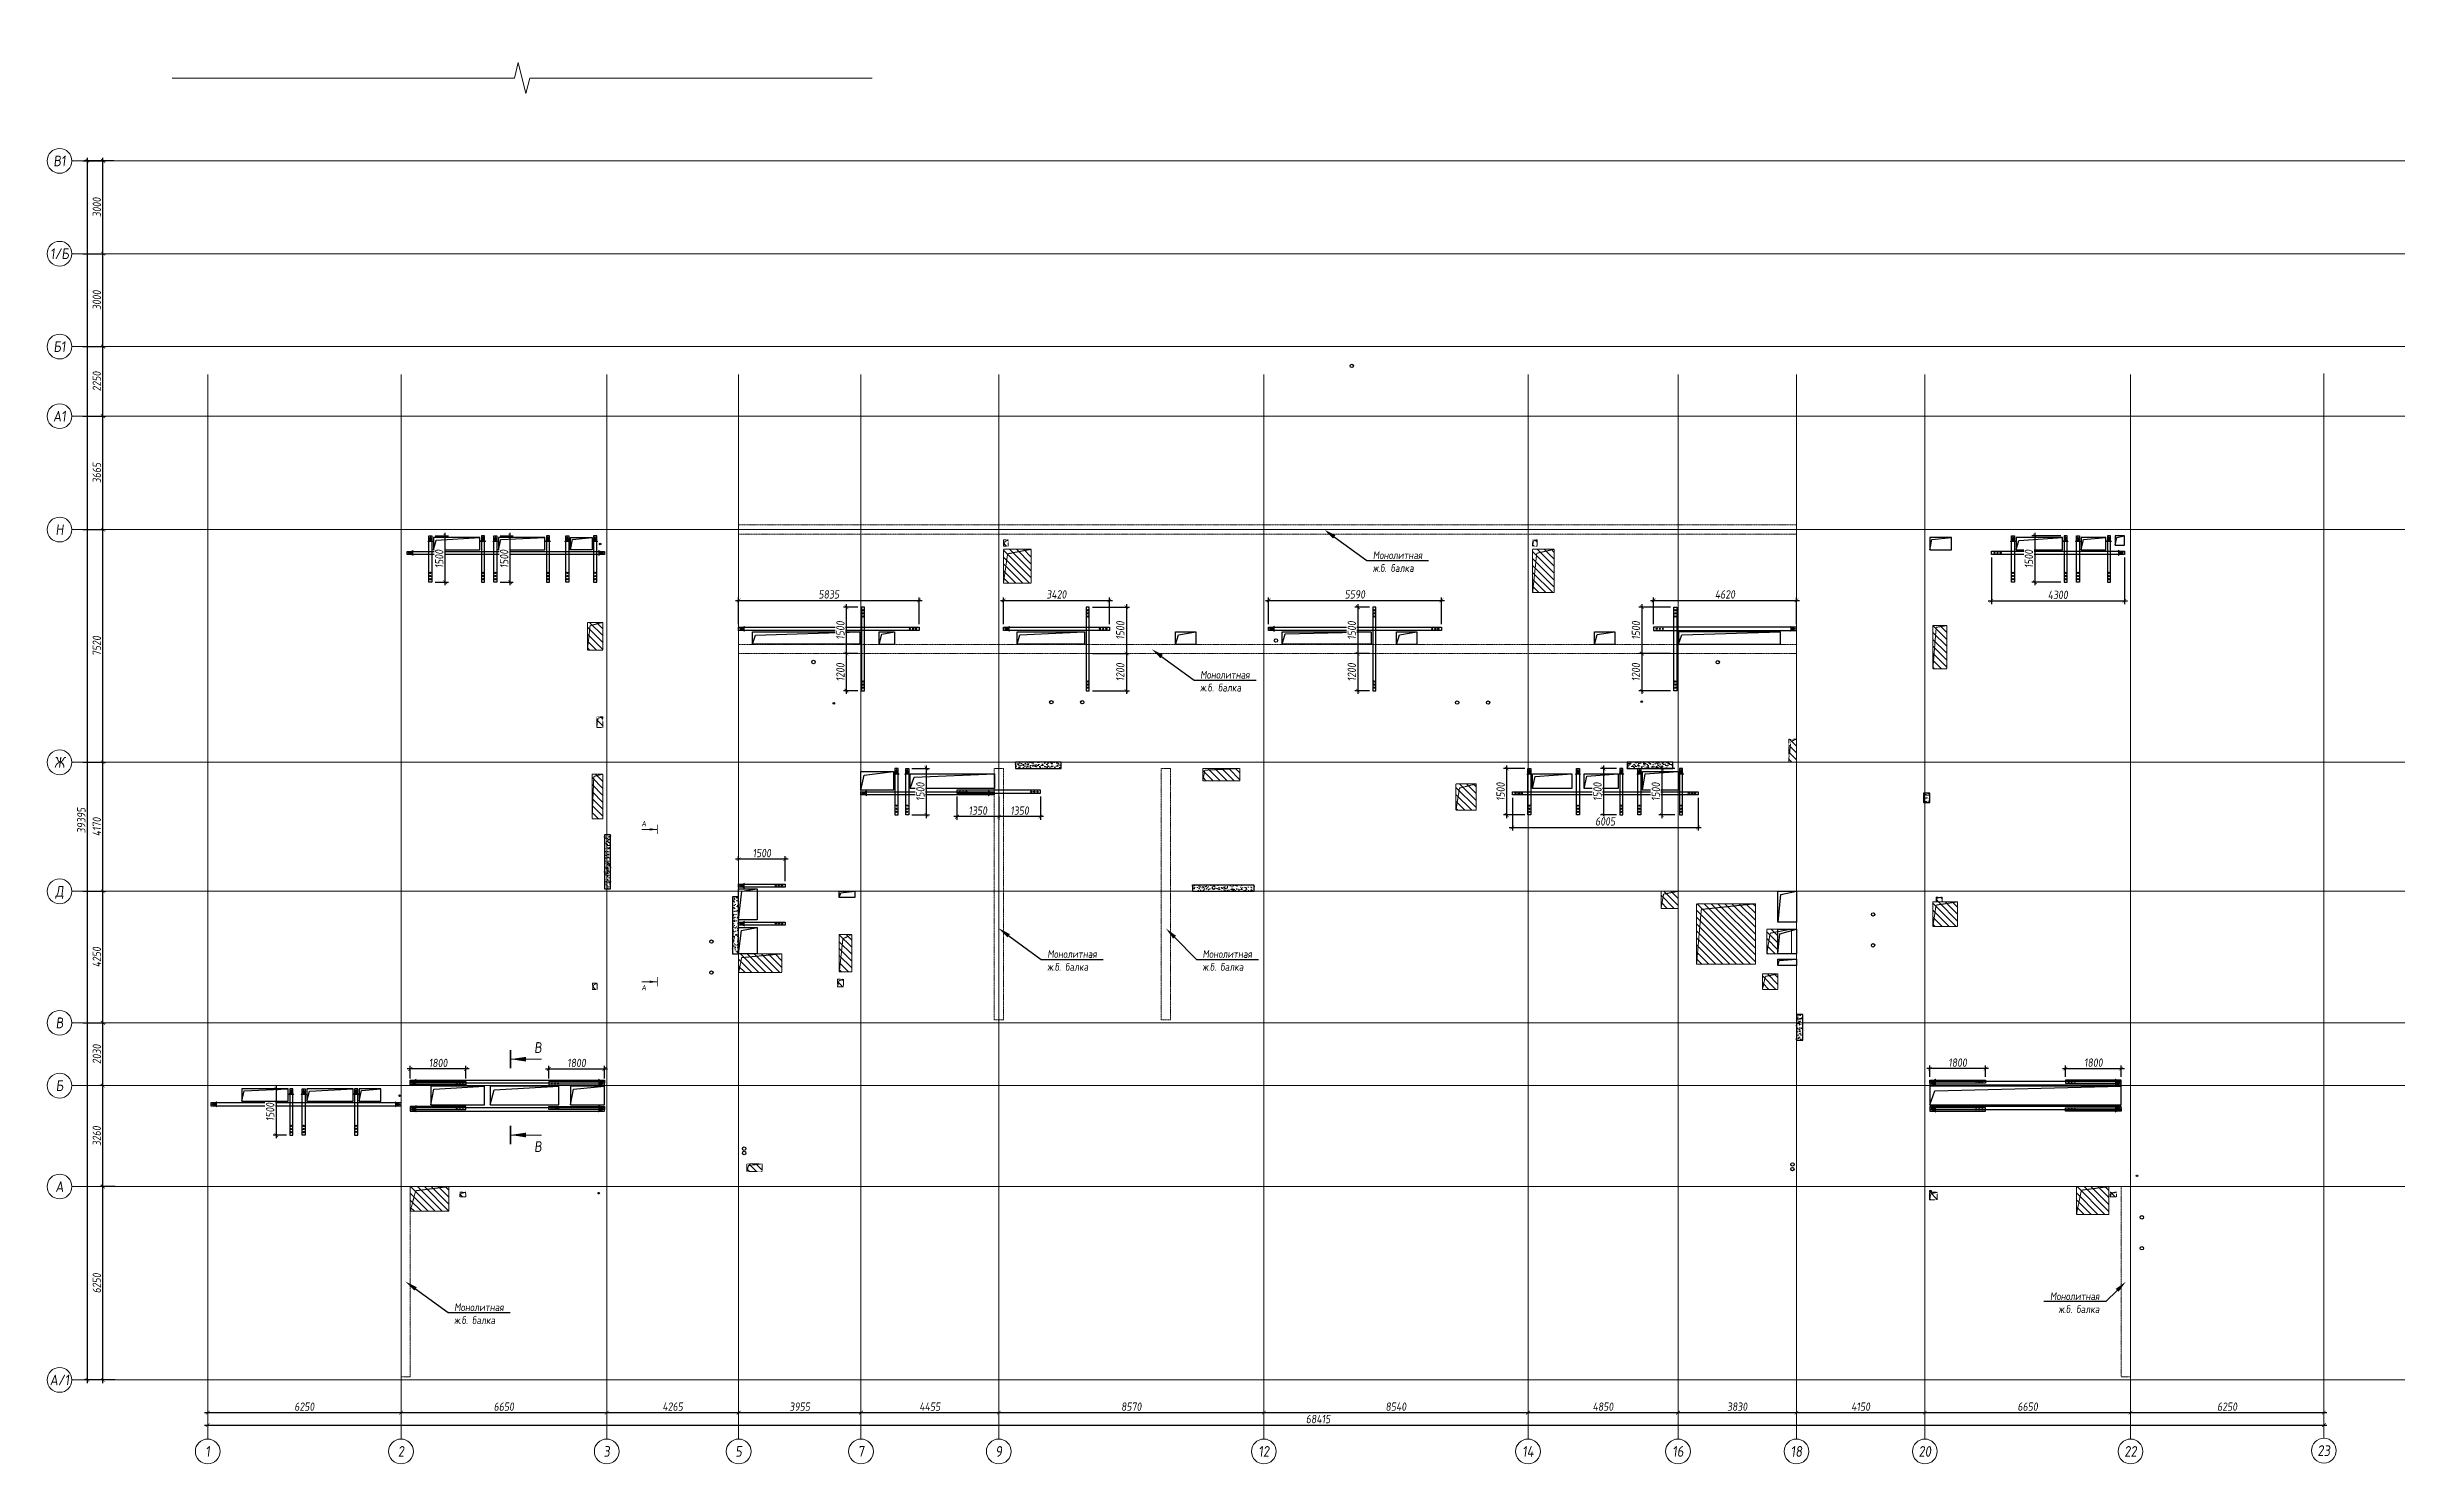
# Model space of a CAD drawing. Header units: millimetres. Extents: x -233751 to 529254, y -907864 to 285890.
# Drawn here: x 324364 to 400588, y -147506 to -101724 of the extents above; entities that cross this region are included whole.
import ezdxf
from ezdxf import colors
from ezdxf.entities.mleader import LeaderData, LeaderLine
from ezdxf.enums import TextEntityAlignment as Align
from ezdxf.math import Vec2, Vec3

# ---------------------------------------------------------------- set-up
doc = ezdxf.new("R2010")
doc.units = ezdxf.units.MM
doc.linetypes.add('ADSK_Штриховая_ш2 п1', pattern=[3, 2, -1])
doc.linetypes.add('осевая', pattern=[2, 1.25, -0.25, 0.25, -0.25])
doc.layers.get('0').update_dxf_attribs({"lineweight": 30})
doc.layers.get('Defpoints').update_dxf_attribs({"lineweight": 0})
doc.layers.add('АР_Закладка сущ.проема', color=7, linetype='Continuous', lineweight=30, true_color=0xc70000)
for name, color, linetype, lineweight in [('АР_Перегородки газоблок_Штрих', 165, 'Continuous', 5), ('КР_БалкиЖБ', 7, 'ADSK_Штриховая_ш2 п1', 5), ('КР_Металл', 3, 'Continuous', 30), ('КР_Новые отверстия', 5, 'Continuous', 30), ('КР_Оси', 7, 'Continuous', 5), ('КР_Размеры усиление', 1, 'Continuous', 5), ('КР_Сущ отверстия', 6, 'Continuous', 15), ('КР_Тонкая', 250, 'Continuous', 0)]:
    doc.layers.add(name, color=color, linetype=linetype, lineweight=lineweight)
doc.styles.add('ISOCPEUR', font='isocpeur.ttf', dxfattribs={"width": 0.85, "oblique": 7})
doc.dimstyles.new('R_100', dxfattribs={"dimtxt": 270, "dimasz": 120, "dimexe": 100, "dimexo": 100, "dimgap": 60, "dimtad": 1, "dimdec": 0, "dimrnd": 5, "dimzin": 0, "dimdsep": 46, "dimtxsty": 'ISOCPEUR', "dimblk": 'ARCHTICK', "dimcen": 0, "dimdle": 100, "dimclrd": 256, "dimclre": 256, "dimclrt": 256, "dimadec": 0, "dimazin": 0, "dimtfac": 2, "dimtdec": 0, "dimtmove": 0, "dimatfit": 3, "dimfxl": 1, "dimtvp": 3, "dimtfill": 1, "dimtolj": 1, "dimtzin": 0, "dimarcsym": 0})
pattern_1 = [(50, (4e-07, -200000), (215.178055, -18.82564), [22.5, -247.5]), (355, (4e-07, -200000), (-41.6254, 225.65764), [18, -198]), (100.451444, (17.93, -200001.57), (173.55265, 206.832), [19.12206, -210.34263]), (46.1842, (4e-07, -199940), (320.1724, -49.65578), [33.75, -371.25]), (96.63564, (26.68, -199944.14), (280.39858, 292.23558), [28.6831, -315.51413]), (351.18416, (4e-07, -199940), (280.39858, 292.23558), [27, -297]), (21, (30, -199955), (179.072116, -120.78567), [22.5, -247.5]), (326, (30, -199955), (72.9946, 217.54501), [18, -198]), (71.451445, (44.92, -199965.07), (252.06671, 96.75935), [19.12206, -210.34263]), (37.5, (4e-07, -200000), (3.647957, 99.868156), [0, -195.6, 0, -201, 0, -198.75]), (7.5, (4e-07, -200000), (78.92086, 118.323514), [0, -114.6, 0, -191.1, 0, -75.75]), (327.5, (-66.9, -200000), (160.146731, -6.766462), [0, -75, 0, -234, 0, -310.5]), (317.5, (-96.9, -200000), (174.95585, 30.031495), [0, -97.5, 0, -155.4, 0, -220.5])]

# ---------------------------------------------------------------- blocks, each defined once
blk = doc.blocks.new('*U1898')
at = {"color": 0, "linetype": 'Continuous', "lineweight": -2}
blk.add_line((-74924, 0), (-75424, 0), dxfattribs=at)
at = {"color": 0, "linetype": 'ByBlock', "lineweight": -2, "ltscale": 10}
blk.add_line((0, 0), (-74924, 0), dxfattribs=at)
at = {"color": 0, "linetype": 'Continuous', "lineweight": -2}
blk.add_circle((-75824, 0), 400, dxfattribs=at)
at = {"color": 0, "linetype": 'Continuous', "lineweight": -2, "style": 'ISOCPEUR', "oblique": 7, "width": 0.856383}
blk.add_text('А', height=347, dxfattribs=at).set_placement((-75824, 0), align=Align.MIDDLE_CENTER)
blk = doc.blocks.new('*U1899')
at = {"color": 0, "linetype": 'Continuous', "lineweight": -2}
blk.add_line((-74924, 0), (-75424, 0), dxfattribs=at)
at = {"color": 0, "linetype": 'ByBlock', "lineweight": -2, "ltscale": 10}
blk.add_line((0, 0), (-74924, 0), dxfattribs=at)
at = {"color": 0, "linetype": 'Continuous', "lineweight": -2}
blk.add_circle((-75824, 0), 400, dxfattribs=at)
at = {"color": 0, "linetype": 'Continuous', "lineweight": -2, "style": 'ISOCPEUR', "oblique": 7, "width": 0.856383}
blk.add_text('Б', height=347, dxfattribs=at).set_placement((-75824, 0), align=Align.MIDDLE_CENTER)
blk = doc.blocks.new('*U1900')
at = {"color": 0, "linetype": 'Continuous', "lineweight": -2}
blk.add_line((-74924, 0), (-75424, 0), dxfattribs=at)
at = {"color": 0, "linetype": 'ByBlock', "lineweight": -2, "ltscale": 10}
blk.add_line((0, 0), (-74924, 0), dxfattribs=at)
at = {"color": 0, "linetype": 'Continuous', "lineweight": -2}
blk.add_circle((-75824, 0), 400, dxfattribs=at)
at = {"color": 0, "linetype": 'Continuous', "lineweight": -2, "style": 'ISOCPEUR', "oblique": 7, "width": 0.856383}
blk.add_text('В', height=347, dxfattribs=at).set_placement((-75824, 0), align=Align.MIDDLE_CENTER)
blk = doc.blocks.new('*U1901')
at = {"color": 0, "linetype": 'Continuous', "lineweight": -2}
blk.add_line((-74924, 0), (-75424, 0), dxfattribs=at)
at = {"color": 0, "linetype": 'ByBlock', "lineweight": -2, "ltscale": 10}
blk.add_line((0, 0), (-74924, 0), dxfattribs=at)
at = {"color": 0, "linetype": 'Continuous', "lineweight": -2}
blk.add_circle((-75824, 0), 400, dxfattribs=at)
at = {"color": 0, "linetype": 'Continuous', "lineweight": -2, "style": 'ISOCPEUR', "oblique": 7, "width": 0.856383}
blk.add_text('Д', height=347, dxfattribs=at).set_placement((-75824, 0), align=Align.MIDDLE_CENTER)
blk = doc.blocks.new('*U1902')
at = {"color": 0, "linetype": 'Continuous', "lineweight": -2}
blk.add_line((-74924, 0), (-75424, 0), dxfattribs=at)
at = {"color": 0, "linetype": 'ByBlock', "lineweight": -2, "ltscale": 10}
blk.add_line((0, 0), (-74924, 0), dxfattribs=at)
at = {"color": 0, "linetype": 'Continuous', "lineweight": -2}
blk.add_circle((-75824, 0), 400, dxfattribs=at)
at = {"color": 0, "linetype": 'Continuous', "lineweight": -2, "style": 'ISOCPEUR', "oblique": 7, "width": 0.856383}
blk.add_text('Ж', height=347, dxfattribs=at).set_placement((-75824, 0), align=Align.MIDDLE_CENTER)
blk = doc.blocks.new('*U1903')
at = {"color": 0, "linetype": 'Continuous', "lineweight": -2}
blk.add_line((-74924, 0), (-75424, 0), dxfattribs=at)
at = {"color": 0, "linetype": 'ByBlock', "lineweight": -2, "ltscale": 10}
blk.add_line((0, 0), (-74924, 0), dxfattribs=at)
at = {"color": 0, "linetype": 'Continuous', "lineweight": -2}
blk.add_circle((-75824, 0), 400, dxfattribs=at)
at = {"color": 0, "linetype": 'Continuous', "lineweight": -2, "style": 'ISOCPEUR', "oblique": 7, "width": 0.856383}
blk.add_text('Н', height=347, dxfattribs=at).set_placement((-75824, 0), align=Align.MIDDLE_CENTER)
blk = doc.blocks.new('*U1904')
at = {"color": 0, "linetype": 'Continuous', "lineweight": -2}
blk.add_line((-74924, 0), (-75424, 0), dxfattribs=at)
at = {"color": 0, "linetype": 'ByBlock', "lineweight": -2, "ltscale": 10}
blk.add_line((0, 0), (-74924, 0), dxfattribs=at)
at = {"color": 0, "linetype": 'Continuous', "lineweight": -2}
blk.add_circle((-75824, 0), 400, dxfattribs=at)
at = {"color": 0, "linetype": 'Continuous', "lineweight": -2, "style": 'ISOCPEUR', "oblique": 7, "width": 0.856383}
blk.add_text('А1', height=347.4, dxfattribs=at).set_placement((-75824, 0), align=Align.MIDDLE_CENTER)
blk = doc.blocks.new('*U1905')
at = {"color": 0, "linetype": 'Continuous', "lineweight": -2}
blk.add_line((-74924, 0), (-75424, 0), dxfattribs=at)
at = {"color": 0, "linetype": 'ByBlock', "lineweight": -2, "ltscale": 10}
blk.add_line((0, 0), (-74924, 0), dxfattribs=at)
at = {"color": 0, "linetype": 'Continuous', "lineweight": -2}
blk.add_circle((-75824, 0), 400, dxfattribs=at)
at = {"color": 0, "linetype": 'Continuous', "lineweight": -2, "style": 'ISOCPEUR', "oblique": 7, "width": 0.856383}
blk.add_text('Б1', height=347.4, dxfattribs=at).set_placement((-75824, 0), align=Align.MIDDLE_CENTER)
blk = doc.blocks.new('*U1906')
at = {"color": 0, "linetype": 'Continuous', "lineweight": -2}
blk.add_line((-74924, 0), (-75424, 0), dxfattribs=at)
at = {"color": 0, "linetype": 'ByBlock', "lineweight": -2, "ltscale": 10}
blk.add_line((0, 0), (-74924, 0), dxfattribs=at)
at = {"color": 0, "linetype": 'Continuous', "lineweight": -2}
blk.add_circle((-75824, 0), 400, dxfattribs=at)
at = {"color": 0, "linetype": 'Continuous', "lineweight": -2, "style": 'ISOCPEUR', "oblique": 7, "width": 0.856383}
blk.add_text('1/Б', height=347.4, dxfattribs=at).set_placement((-75824, 0), align=Align.MIDDLE_CENTER)
blk = doc.blocks.new('*U1907')
at = {"color": 0, "linetype": 'Continuous', "lineweight": -2}
blk.add_line((-74924, 0), (-75424, 0), dxfattribs=at)
at = {"color": 0, "linetype": 'ByBlock', "lineweight": -2, "ltscale": 10}
blk.add_line((0, 0), (-74924, 0), dxfattribs=at)
at = {"color": 0, "linetype": 'Continuous', "lineweight": -2}
blk.add_circle((-75824, 0), 400, dxfattribs=at)
at = {"color": 0, "linetype": 'Continuous', "lineweight": -2, "style": 'ISOCPEUR', "oblique": 7, "width": 0.856383}
blk.add_text('В1', height=347.4, dxfattribs=at).set_placement((-75824, 0), align=Align.MIDDLE_CENTER)
blk = doc.blocks.new('*U1908')
at = {"color": 0, "linetype": 'Continuous', "lineweight": -2}
blk.add_line((-74924, 0), (-75424, 0), dxfattribs=at)
at = {"color": 0, "linetype": 'ByBlock', "lineweight": -2, "ltscale": 10}
blk.add_line((0, 0), (-74924, 0), dxfattribs=at)
at = {"color": 0, "linetype": 'Continuous', "lineweight": -2}
blk.add_circle((-75824, 0), 400, dxfattribs=at)
at = {"color": 0, "linetype": 'Continuous', "lineweight": -2, "style": 'ISOCPEUR', "oblique": 7, "width": 0.856383}
blk.add_text('А/1', height=347.4, dxfattribs=at).set_placement((-75824, 0), align=Align.MIDDLE_CENTER)
blk = doc.blocks.new('*U1909')
at = {"color": 0, "linetype": 'ByBlock', "lineweight": -2, "ltscale": 10}
blk.add_line((0, 0), (0, -34307), dxfattribs=at)
at = {"color": 0, "linetype": 'Continuous', "lineweight": -2}
blk.add_line((0, -34307), (0, -34407), dxfattribs=at)
blk.add_circle((0, -34807), 400, dxfattribs=at)
at = {"color": 0, "linetype": 'Continuous', "lineweight": -2, "style": 'ISOCPEUR', "oblique": 7, "width": 0.856383}
blk.add_text('1', height=347, dxfattribs=at).set_placement((0, -34807), align=Align.MIDDLE_CENTER)
blk = doc.blocks.new('*U1910')
at = {"color": 0, "linetype": 'ByBlock', "lineweight": -2, "ltscale": 10}
blk.add_line((0, 0), (0, -34307), dxfattribs=at)
at = {"color": 0, "linetype": 'Continuous', "lineweight": -2}
blk.add_line((0, -34307), (0, -34407), dxfattribs=at)
blk.add_circle((0, -34807), 400, dxfattribs=at)
at = {"color": 0, "linetype": 'Continuous', "lineweight": -2, "style": 'ISOCPEUR', "oblique": 7, "width": 0.856383}
blk.add_text('2', height=347, dxfattribs=at).set_placement((0, -34807), align=Align.MIDDLE_CENTER)
blk = doc.blocks.new('*U1911')
at = {"color": 0, "linetype": 'ByBlock', "lineweight": -2, "ltscale": 10}
blk.add_line((0, 0), (0, -34307), dxfattribs=at)
at = {"color": 0, "linetype": 'Continuous', "lineweight": -2}
blk.add_line((0, -34307), (0, -34407), dxfattribs=at)
blk.add_circle((0, -34807), 400, dxfattribs=at)
at = {"color": 0, "linetype": 'Continuous', "lineweight": -2, "style": 'ISOCPEUR', "oblique": 7, "width": 0.856383}
blk.add_text('3', height=347, dxfattribs=at).set_placement((0, -34807), align=Align.MIDDLE_CENTER)
blk = doc.blocks.new('*U1912')
at = {"color": 0, "linetype": 'ByBlock', "lineweight": -2, "ltscale": 10}
blk.add_line((0, 0), (0, -34307), dxfattribs=at)
at = {"color": 0, "linetype": 'Continuous', "lineweight": -2}
blk.add_line((0, -34307), (0, -34407), dxfattribs=at)
blk.add_circle((0, -34807), 400, dxfattribs=at)
at = {"color": 0, "linetype": 'Continuous', "lineweight": -2, "style": 'ISOCPEUR', "oblique": 7, "width": 0.856383}
blk.add_text('5', height=347, dxfattribs=at).set_placement((0, -34807), align=Align.MIDDLE_CENTER)
blk = doc.blocks.new('*U1913')
at = {"color": 0, "linetype": 'ByBlock', "lineweight": -2, "ltscale": 10}
blk.add_line((0, 0), (0, -34307), dxfattribs=at)
at = {"color": 0, "linetype": 'Continuous', "lineweight": -2}
blk.add_line((0, -34307), (0, -34407), dxfattribs=at)
blk.add_circle((0, -34807), 400, dxfattribs=at)
at = {"color": 0, "linetype": 'Continuous', "lineweight": -2, "style": 'ISOCPEUR', "oblique": 7, "width": 0.856383}
blk.add_text('7', height=347, dxfattribs=at).set_placement((0, -34807), align=Align.MIDDLE_CENTER)
blk = doc.blocks.new('*U1914')
at = {"color": 0, "linetype": 'ByBlock', "lineweight": -2, "ltscale": 10}
blk.add_line((0, 0), (0, -34307), dxfattribs=at)
at = {"color": 0, "linetype": 'Continuous', "lineweight": -2}
blk.add_line((0, -34307), (0, -34407), dxfattribs=at)
blk.add_circle((0, -34807), 400, dxfattribs=at)
at = {"color": 0, "linetype": 'Continuous', "lineweight": -2, "style": 'ISOCPEUR', "oblique": 7, "width": 0.856383}
blk.add_text('9', height=347, dxfattribs=at).set_placement((0, -34807), align=Align.MIDDLE_CENTER)
blk = doc.blocks.new('*U1915')
at = {"color": 0, "linetype": 'ByBlock', "lineweight": -2, "ltscale": 10}
blk.add_line((0, 0), (0, -34307), dxfattribs=at)
at = {"color": 0, "linetype": 'Continuous', "lineweight": -2}
blk.add_line((0, -34307), (0, -34407), dxfattribs=at)
blk.add_circle((0, -34807), 400, dxfattribs=at)
at = {"color": 0, "linetype": 'Continuous', "lineweight": -2, "style": 'ISOCPEUR', "oblique": 7, "width": 0.856383}
blk.add_text('12', height=347.4, dxfattribs=at).set_placement((0, -34807), align=Align.MIDDLE_CENTER)
blk = doc.blocks.new('*U1916')
at = {"color": 0, "linetype": 'ByBlock', "lineweight": -2, "ltscale": 10}
blk.add_line((0, 0), (0, -34307), dxfattribs=at)
at = {"color": 0, "linetype": 'Continuous', "lineweight": -2}
blk.add_line((0, -34307), (0, -34407), dxfattribs=at)
blk.add_circle((0, -34807), 400, dxfattribs=at)
at = {"color": 0, "linetype": 'Continuous', "lineweight": -2, "style": 'ISOCPEUR', "oblique": 7, "width": 0.856383}
blk.add_text('14', height=347.4, dxfattribs=at).set_placement((0, -34807), align=Align.MIDDLE_CENTER)
blk = doc.blocks.new('*U1917')
at = {"color": 0, "linetype": 'ByBlock', "lineweight": -2, "ltscale": 10}
blk.add_line((0, 0), (0, -34307), dxfattribs=at)
at = {"color": 0, "linetype": 'Continuous', "lineweight": -2}
blk.add_line((0, -34307), (0, -34407), dxfattribs=at)
blk.add_circle((0, -34807), 400, dxfattribs=at)
at = {"color": 0, "linetype": 'Continuous', "lineweight": -2, "style": 'ISOCPEUR', "oblique": 7, "width": 0.856383}
blk.add_text('16', height=347.4, dxfattribs=at).set_placement((0, -34807), align=Align.MIDDLE_CENTER)
blk = doc.blocks.new('*U1918')
at = {"color": 0, "linetype": 'ByBlock', "lineweight": -2, "ltscale": 10}
blk.add_line((0, 0), (0, -34307), dxfattribs=at)
at = {"color": 0, "linetype": 'Continuous', "lineweight": -2}
blk.add_line((0, -34307), (0, -34407), dxfattribs=at)
blk.add_circle((0, -34807), 400, dxfattribs=at)
at = {"color": 0, "linetype": 'Continuous', "lineweight": -2, "style": 'ISOCPEUR', "oblique": 7, "width": 0.856383}
blk.add_text('18', height=347.4, dxfattribs=at).set_placement((0, -34807), align=Align.MIDDLE_CENTER)
blk = doc.blocks.new('*U1919')
at = {"color": 0, "linetype": 'ByBlock', "lineweight": -2, "ltscale": 10}
blk.add_line((0, 0), (0, -34307), dxfattribs=at)
at = {"color": 0, "linetype": 'Continuous', "lineweight": -2}
blk.add_line((0, -34307), (0, -34407), dxfattribs=at)
blk.add_circle((0, -34807), 400, dxfattribs=at)
at = {"color": 0, "linetype": 'Continuous', "lineweight": -2, "style": 'ISOCPEUR', "oblique": 7, "width": 0.856383}
blk.add_text('20', height=347.4, dxfattribs=at).set_placement((0, -34807), align=Align.MIDDLE_CENTER)
blk = doc.blocks.new('*U1920')
at = {"color": 0, "linetype": 'ByBlock', "lineweight": -2, "ltscale": 10}
blk.add_line((0, 0), (0, -34307), dxfattribs=at)
at = {"color": 0, "linetype": 'Continuous', "lineweight": -2}
blk.add_line((0, -34307), (0, -34407), dxfattribs=at)
blk.add_circle((0, -34807), 400, dxfattribs=at)
at = {"color": 0, "linetype": 'Continuous', "lineweight": -2, "style": 'ISOCPEUR', "oblique": 7, "width": 0.856383}
blk.add_text('22', height=347.4, dxfattribs=at).set_placement((0, -34807), align=Align.MIDDLE_CENTER)
blk = doc.blocks.new('*U1921')
at = {"color": 0, "linetype": 'ByBlock', "lineweight": -2, "ltscale": 10}
blk.add_line((0, 0), (0, -34307), dxfattribs=at)
at = {"color": 0, "linetype": 'Continuous', "lineweight": -2}
blk.add_line((0, -34307), (0, -34407), dxfattribs=at)
blk.add_circle((0, -34807), 400, dxfattribs=at)
at = {"color": 0, "linetype": 'Continuous', "lineweight": -2, "style": 'ISOCPEUR', "oblique": 7, "width": 0.856383}
blk.add_text('23', height=347.4, dxfattribs=at).set_placement((0, -34807), align=Align.MIDDLE_CENTER)
blk = doc.blocks.new('*U1922')
at = {"color": 0, "linetype": 'Continuous', "lineweight": -2}
blk.add_wipeout([(0, 0), (543, 0), (1087, 0), (1630, 0), (2173, 0), (2716, 0), (3260, 0), (3803, 0), (4346, 0), (4889, 0), (5433, 0), (5976, 0), (6519, 0), (7062, 0), (7606, 0), (8149, 0), (8692, 0), (9235, 0), (9779, 0), (10322, 0), (10865, 0), (10871, 25), (10878, 50), (10884, 75), (10890, 100), (10896, 125), (10903, 150), (10909, 175), (10915, 200), (10921, 225), (10928, 250), (10934, 275), (10940, 300), (10946, 325), (10953, 350), (10959, 375), (10965, 400), (10971, 425), (10978, 450), (10984, 475), (10990, 500), (11003, 450), (11015, 400), (11028, 350), (11040, 300), (11053, 250), (11065, 200), (11078, 150), (11090, 100), (11103, 50), (11115, 0), (11128, -50), (11140, -100), (11153, -150), (11165, -200), (11178, -250), (11190, -300), (11203, -350), (11215, -400), (11228, -450), (11240, -500), (11246, -475), (11253, -450), (11259, -425), (11265, -400), (11271, -375), (11278, -350), (11284, -325), (11290, -300), (11296, -275), (11303, -250), (11309, -225), (11315, -200), (11321, -175), (11328, -150), (11334, -125), (11340, -100), (11346, -75), (11353, -50), (11359, -25), (11365, 0), (11908, 0), (12452, 0), (12995, 0), (13538, 0), (14081, 0), (14625, 0), (15168, 0), (15711, 0), (16254, 0), (16798, 0), (17341, 0), (17884, 0), (18427, 0), (18971, 0), (19514, 0), (20057, 0), (20600, 0), (21144, 0), (21687, 0), (22230, 0), (22230, 1000), (0, 1000)], dxfattribs=at)
blk.add_lwpolyline([(-200, 0), (0, 0), (10865, 0), (10990, 500), (11240, -500), (11365, 0), (22230, 0), (22430, 0)], dxfattribs=at)
blk = doc.blocks.new('_ArchTick')
at = {"color": 0, "linetype": 'ByBlock', "const_width": 0.15}
blk.add_lwpolyline([(-0.5, -0.5), (0.5, 0.5)], dxfattribs=at)
blk = doc.blocks.new('*D192')
at = {"layer": 'Defpoints', "color": 0, "transparency": 16777216}
for p in [(326164, -138544), (326666, -138544), (326666, -144794)]:
    blk.add_point(p, dxfattribs=at)
at = {"layer": 'КР_Оси', "lineweight": -2, "transparency": 16777216}
for p, q in [((326566, -138544), (326064, -138544)), ((326164, -144894), (326164, -138444)), ((326566, -144794), (326064, -144794))]:
    blk.add_line(p, q, dxfattribs=at)
at = {"layer": 'КР_Оси', "lineweight": -2, "transparency": 16777216, "xscale": 120, "yscale": 120, "zscale": 120}
for p, rotation in [((326164, -138544), 90), ((326164, -144794), 270)]:
    blk.add_blockref('_ArchTick', p, dxfattribs=dict(at, rotation=rotation))
at = {"layer": 'КР_Оси', "transparency": 16777216, "insert": (325969, -141669), "char_height": 270, "attachment_point": 5, "rotation": 90, "style": 'ISOCPEUR', "bg_fill": 3, "box_fill_scale": 1.1, "bg_fill_color": 256, "bg_fill_true_color": 13158600, "bg_fill_transparency": 0}
blk.add_mtext('\\A1;6250', dxfattribs=at)
blk = doc.blocks.new('*D193')
at = {"layer": 'Defpoints', "color": 0, "transparency": 16777216}
for p in [(325664, -105399), (326616, -105399), (326666, -144794)]:
    blk.add_point(p, dxfattribs=at)
at = {"layer": 'КР_Оси', "lineweight": -2, "transparency": 16777216}
for p, q in [((326516, -105399), (325564, -105399)), ((325664, -144894), (325664, -105299)), ((326566, -144794), (325564, -144794))]:
    blk.add_line(p, q, dxfattribs=at)
at = {"layer": 'КР_Оси', "lineweight": -2, "transparency": 16777216, "xscale": 120, "yscale": 120, "zscale": 120}
for p, rotation in [((325664, -105399), 90), ((325664, -144794), 270)]:
    blk.add_blockref('_ArchTick', p, dxfattribs=dict(at, rotation=rotation))
at = {"layer": 'КР_Оси', "transparency": 16777216, "insert": (325469, -126712), "char_height": 270, "attachment_point": 5, "rotation": 90, "style": 'ISOCPEUR', "bg_fill": 3, "box_fill_scale": 1.1, "bg_fill_color": 256, "bg_fill_true_color": 13158600, "bg_fill_transparency": 0}
blk.add_mtext('\\A1;39395', dxfattribs=at)
blk = doc.blocks.new('*D194')
at = {"layer": 'Defpoints', "color": 0, "transparency": 16777216}
for p in [(326164, -135284), (326264, -135284), (326666, -138544)]:
    blk.add_point(p, dxfattribs=at)
at = {"layer": 'КР_Оси', "lineweight": -2, "transparency": 16777216}
for p, q in [((326164, -135284), (326064, -135284)), ((326164, -138644), (326164, -135184)), ((326566, -138544), (326064, -138544))]:
    blk.add_line(p, q, dxfattribs=at)
at = {"layer": 'КР_Оси', "lineweight": -2, "transparency": 16777216, "xscale": 120, "yscale": 120, "zscale": 120}
for p, rotation in [((326164, -135284), 90), ((326164, -138544), 270)]:
    blk.add_blockref('_ArchTick', p, dxfattribs=dict(at, rotation=rotation))
at = {"layer": 'КР_Оси', "transparency": 16777216, "insert": (325969, -136914), "char_height": 270, "attachment_point": 5, "rotation": 90, "style": 'ISOCPEUR', "bg_fill": 3, "box_fill_scale": 1.1, "bg_fill_color": 256, "bg_fill_true_color": 13158600, "bg_fill_transparency": 0}
blk.add_mtext('\\A1;3260', dxfattribs=at)
blk = doc.blocks.new('*D207')
at = {"layer": 'Defpoints', "color": 0, "transparency": 16777216}
for p in [(325414, -133254), (326164, -133254), (326264, -135284)]:
    blk.add_point(p, dxfattribs=at)
at = {"layer": 'КР_Оси', "lineweight": -2, "transparency": 16777216}
for p, q in [((325514, -133254), (326264, -133254)), ((326164, -135384), (326164, -133154)), ((326164, -135284), (326064, -135284))]:
    blk.add_line(p, q, dxfattribs=at)
at = {"layer": 'КР_Оси', "lineweight": -2, "transparency": 16777216, "xscale": 120, "yscale": 120, "zscale": 120}
for p, rotation in [((326164, -133254), 90), ((326164, -135284), 270)]:
    blk.add_blockref('_ArchTick', p, dxfattribs=dict(at, rotation=rotation))
at = {"layer": 'КР_Оси', "transparency": 16777216, "insert": (325969, -134269), "char_height": 270, "attachment_point": 5, "rotation": 90, "style": 'ISOCPEUR', "bg_fill": 3, "box_fill_scale": 1.1, "bg_fill_color": 256, "bg_fill_true_color": 13158600, "bg_fill_transparency": 0}
blk.add_mtext('\\A1;2030', dxfattribs=at)
blk = doc.blocks.new('*D208')
at = {"layer": 'Defpoints', "color": 0, "transparency": 16777216}
for p in [(325414, -129004), (326164, -129004), (325414, -133254)]:
    blk.add_point(p, dxfattribs=at)
at = {"layer": 'КР_Оси', "lineweight": -2, "transparency": 16777216}
for p, q in [((325514, -129004), (326264, -129004)), ((326164, -133354), (326164, -128904)), ((325514, -133254), (326264, -133254))]:
    blk.add_line(p, q, dxfattribs=at)
at = {"layer": 'КР_Оси', "lineweight": -2, "transparency": 16777216, "xscale": 120, "yscale": 120, "zscale": 120}
for p, rotation in [((326164, -129004), 90), ((326164, -133254), 270)]:
    blk.add_blockref('_ArchTick', p, dxfattribs=dict(at, rotation=rotation))
at = {"layer": 'КР_Оси', "transparency": 16777216, "insert": (325969, -131129), "char_height": 270, "attachment_point": 5, "rotation": 90, "style": 'ISOCPEUR', "bg_fill": 3, "box_fill_scale": 1.1, "bg_fill_color": 256, "bg_fill_true_color": 13158600, "bg_fill_transparency": 0}
blk.add_mtext('\\A1;4250', dxfattribs=at)
blk = doc.blocks.new('*D209')
at = {"layer": 'Defpoints', "color": 0, "transparency": 16777216}
for p in [(325414, -124834), (326164, -124834), (325414, -129004)]:
    blk.add_point(p, dxfattribs=at)
at = {"layer": 'КР_Оси', "lineweight": -2, "transparency": 16777216}
for p, q in [((325514, -124834), (326264, -124834)), ((326164, -129104), (326164, -124734)), ((325514, -129004), (326264, -129004))]:
    blk.add_line(p, q, dxfattribs=at)
at = {"layer": 'КР_Оси', "lineweight": -2, "transparency": 16777216, "xscale": 120, "yscale": 120, "zscale": 120}
for p, rotation in [((326164, -124834), 90), ((326164, -129004), 270)]:
    blk.add_blockref('_ArchTick', p, dxfattribs=dict(at, rotation=rotation))
at = {"layer": 'КР_Оси', "transparency": 16777216, "insert": (325969, -126919), "char_height": 270, "attachment_point": 5, "rotation": 90, "style": 'ISOCPEUR', "bg_fill": 3, "box_fill_scale": 1.1, "bg_fill_color": 256, "bg_fill_true_color": 13158600, "bg_fill_transparency": 0}
blk.add_mtext('\\A1;4170', dxfattribs=at)
blk = doc.blocks.new('*D210')
at = {"layer": 'Defpoints', "color": 0, "transparency": 16777216}
for p in [(325414, -117314), (326164, -117314), (325414, -124834)]:
    blk.add_point(p, dxfattribs=at)
at = {"layer": 'КР_Оси', "lineweight": -2, "transparency": 16777216}
for p, q in [((325514, -117314), (326264, -117314)), ((326164, -124934), (326164, -117214)), ((325514, -124834), (326264, -124834))]:
    blk.add_line(p, q, dxfattribs=at)
at = {"layer": 'КР_Оси', "lineweight": -2, "transparency": 16777216, "xscale": 120, "yscale": 120, "zscale": 120}
for p, rotation in [((326164, -117314), 90), ((326164, -124834), 270)]:
    blk.add_blockref('_ArchTick', p, dxfattribs=dict(at, rotation=rotation))
at = {"layer": 'КР_Оси', "transparency": 16777216, "insert": (325969, -121074), "char_height": 270, "attachment_point": 5, "rotation": 90, "style": 'ISOCPEUR', "bg_fill": 3, "box_fill_scale": 1.1, "bg_fill_color": 256, "bg_fill_true_color": 13158600, "bg_fill_transparency": 0}
blk.add_mtext('\\A1;7520', dxfattribs=at)
blk = doc.blocks.new('*D211')
at = {"layer": 'Defpoints', "color": 0, "transparency": 16777216}
for p in [(325414, -113649), (326164, -113649), (325414, -117314)]:
    blk.add_point(p, dxfattribs=at)
at = {"layer": 'КР_Оси', "lineweight": -2, "transparency": 16777216}
for p, q in [((326164, -117414), (326164, -113549)), ((325514, -113649), (326264, -113649)), ((325514, -117314), (326264, -117314))]:
    blk.add_line(p, q, dxfattribs=at)
at = {"layer": 'КР_Оси', "lineweight": -2, "transparency": 16777216, "xscale": 120, "yscale": 120, "zscale": 120}
for p, rotation in [((326164, -113649), 90), ((326164, -117314), 270)]:
    blk.add_blockref('_ArchTick', p, dxfattribs=dict(at, rotation=rotation))
at = {"layer": 'КР_Оси', "transparency": 16777216, "insert": (325969, -115482), "char_height": 270, "attachment_point": 5, "rotation": 90, "style": 'ISOCPEUR', "bg_fill": 3, "box_fill_scale": 1.1, "bg_fill_color": 256, "bg_fill_true_color": 13158600, "bg_fill_transparency": 0}
blk.add_mtext('\\A1;3665', dxfattribs=at)
blk = doc.blocks.new('*D212')
at = {"layer": 'Defpoints', "color": 0, "transparency": 16777216}
for p in [(325414, -111399), (326164, -111399), (325414, -113649)]:
    blk.add_point(p, dxfattribs=at)
at = {"layer": 'КР_Оси', "lineweight": -2, "transparency": 16777216}
for p, q in [((325514, -111399), (326264, -111399)), ((326164, -113749), (326164, -111299)), ((325514, -113649), (326264, -113649))]:
    blk.add_line(p, q, dxfattribs=at)
at = {"layer": 'КР_Оси', "lineweight": -2, "transparency": 16777216, "xscale": 120, "yscale": 120, "zscale": 120}
for p, rotation in [((326164, -111399), 90), ((326164, -113649), 270)]:
    blk.add_blockref('_ArchTick', p, dxfattribs=dict(at, rotation=rotation))
at = {"layer": 'КР_Оси', "transparency": 16777216, "insert": (325969, -112524), "char_height": 270, "attachment_point": 5, "rotation": 90, "style": 'ISOCPEUR', "bg_fill": 3, "box_fill_scale": 1.1, "bg_fill_color": 256, "bg_fill_true_color": 13158600, "bg_fill_transparency": 0}
blk.add_mtext('\\A1;2250', dxfattribs=at)
blk = doc.blocks.new('*D213')
at = {"layer": 'Defpoints', "color": 0, "transparency": 16777216}
for p in [(325414, -108399), (326164, -108399), (325414, -111399)]:
    blk.add_point(p, dxfattribs=at)
at = {"layer": 'КР_Оси', "lineweight": -2, "transparency": 16777216}
for p, q in [((325514, -108399), (326264, -108399)), ((326164, -111499), (326164, -108299)), ((325514, -111399), (326264, -111399))]:
    blk.add_line(p, q, dxfattribs=at)
at = {"layer": 'КР_Оси', "lineweight": -2, "transparency": 16777216, "xscale": 120, "yscale": 120, "zscale": 120}
for p, rotation in [((326164, -108399), 90), ((326164, -111399), 270)]:
    blk.add_blockref('_ArchTick', p, dxfattribs=dict(at, rotation=rotation))
at = {"layer": 'КР_Оси', "transparency": 16777216, "insert": (325969, -109899), "char_height": 270, "attachment_point": 5, "rotation": 90, "style": 'ISOCPEUR', "bg_fill": 3, "box_fill_scale": 1.1, "bg_fill_color": 256, "bg_fill_true_color": 13158600, "bg_fill_transparency": 0}
blk.add_mtext('\\A1;3000', dxfattribs=at)
blk = doc.blocks.new('*D195')
at = {"layer": 'Defpoints', "color": 0, "transparency": 16777216}
for p in [(325414, -105399), (326164, -105399), (325414, -108399)]:
    blk.add_point(p, dxfattribs=at)
at = {"layer": 'КР_Оси', "lineweight": -2, "transparency": 16777216}
for p, q in [((325514, -105399), (326264, -105399)), ((326164, -108499), (326164, -105299)), ((325514, -108399), (326264, -108399))]:
    blk.add_line(p, q, dxfattribs=at)
at = {"layer": 'КР_Оси', "lineweight": -2, "transparency": 16777216, "xscale": 120, "yscale": 120, "zscale": 120}
for p, rotation in [((326164, -105399), 90), ((326164, -108399), 270)]:
    blk.add_blockref('_ArchTick', p, dxfattribs=dict(at, rotation=rotation))
at = {"layer": 'КР_Оси', "transparency": 16777216, "insert": (325969, -106899), "char_height": 270, "attachment_point": 5, "rotation": 90, "style": 'ISOCPEUR', "bg_fill": 3, "box_fill_scale": 1.1, "bg_fill_color": 256, "bg_fill_true_color": 13158600, "bg_fill_transparency": 0}
blk.add_mtext('\\A1;3000', dxfattribs=at)
blk = doc.blocks.new('*D190')
at = {"layer": 'Defpoints', "color": 0, "transparency": 16777216}
for p in [(329555, -146255), (397970, -146255), (397970, -146255)]:
    blk.add_point(p, dxfattribs=at)
at = {"layer": 'КР_Оси', "lineweight": -2, "transparency": 16777216}
blk.add_line((329455, -146255), (398070, -146255), dxfattribs=at)
at = {"layer": 'КР_Оси', "lineweight": -2, "transparency": 16777216, "xscale": 120, "yscale": 120, "zscale": 120, "rotation": 180}
blk.add_blockref('_ArchTick', (329555, -146255), dxfattribs=at)
at = {"layer": 'КР_Оси', "lineweight": -2, "transparency": 16777216, "xscale": 120, "yscale": 120, "zscale": 120}
blk.add_blockref('_ArchTick', (397970, -146255), dxfattribs=at)
at = {"layer": 'КР_Оси', "transparency": 16777216, "insert": (365456, -146060), "char_height": 270, "attachment_point": 5, "style": 'ISOCPEUR', "bg_fill": 3, "box_fill_scale": 1.1, "bg_fill_color": 256, "bg_fill_true_color": 13158600, "bg_fill_transparency": 0}
blk.add_mtext('\\A1;68415', dxfattribs=at)
blk = doc.blocks.new('*D191')
at = {"layer": 'Defpoints', "color": 0, "transparency": 16777216}
for p in [(391720, -145853), (391720, -145853), (397970, -145853)]:
    blk.add_point(p, dxfattribs=at)
at = {"layer": 'КР_Оси', "lineweight": -2, "transparency": 16777216}
blk.add_line((398070, -145853), (391620, -145853), dxfattribs=at)
at = {"layer": 'КР_Оси', "lineweight": -2, "transparency": 16777216, "xscale": 120, "yscale": 120, "zscale": 120, "rotation": 180}
blk.add_blockref('_ArchTick', (391720, -145853), dxfattribs=at)
at = {"layer": 'КР_Оси', "lineweight": -2, "transparency": 16777216, "xscale": 120, "yscale": 120, "zscale": 120}
blk.add_blockref('_ArchTick', (397970, -145853), dxfattribs=at)
at = {"layer": 'КР_Оси', "transparency": 16777216, "insert": (394845, -145658), "char_height": 270, "attachment_point": 5, "style": 'ISOCPEUR', "bg_fill": 3, "box_fill_scale": 1.1, "bg_fill_color": 256, "bg_fill_true_color": 13158600, "bg_fill_transparency": 0}
blk.add_mtext('\\A1;6250', dxfattribs=at)
blk = doc.blocks.new('*D196')
at = {"layer": 'Defpoints', "color": 0, "transparency": 16777216}
for p in [(385070, -145853), (385070, -145853), (391720, -145853)]:
    blk.add_point(p, dxfattribs=at)
at = {"layer": 'КР_Оси', "lineweight": -2, "transparency": 16777216}
blk.add_line((391820, -145853), (384970, -145853), dxfattribs=at)
at = {"layer": 'КР_Оси', "lineweight": -2, "transparency": 16777216, "xscale": 120, "yscale": 120, "zscale": 120, "rotation": 180}
blk.add_blockref('_ArchTick', (385070, -145853), dxfattribs=at)
at = {"layer": 'КР_Оси', "lineweight": -2, "transparency": 16777216, "xscale": 120, "yscale": 120, "zscale": 120}
blk.add_blockref('_ArchTick', (391720, -145853), dxfattribs=at)
at = {"layer": 'КР_Оси', "transparency": 16777216, "insert": (388395, -145658), "char_height": 270, "attachment_point": 5, "style": 'ISOCPEUR', "bg_fill": 3, "box_fill_scale": 1.1, "bg_fill_color": 256, "bg_fill_true_color": 13158600, "bg_fill_transparency": 0}
blk.add_mtext('\\A1;6650', dxfattribs=at)
blk = doc.blocks.new('*D197')
at = {"layer": 'Defpoints', "color": 0, "transparency": 16777216}
for p in [(380920, -145853), (380920, -145853), (385070, -145853)]:
    blk.add_point(p, dxfattribs=at)
at = {"layer": 'КР_Оси', "lineweight": -2, "transparency": 16777216}
blk.add_line((385170, -145853), (380820, -145853), dxfattribs=at)
at = {"layer": 'КР_Оси', "lineweight": -2, "transparency": 16777216, "xscale": 120, "yscale": 120, "zscale": 120, "rotation": 180}
blk.add_blockref('_ArchTick', (380920, -145853), dxfattribs=at)
at = {"layer": 'КР_Оси', "lineweight": -2, "transparency": 16777216, "xscale": 120, "yscale": 120, "zscale": 120}
blk.add_blockref('_ArchTick', (385070, -145853), dxfattribs=at)
at = {"layer": 'КР_Оси', "transparency": 16777216, "insert": (382995, -145658), "char_height": 270, "attachment_point": 5, "style": 'ISOCPEUR', "bg_fill": 3, "box_fill_scale": 1.1, "bg_fill_color": 256, "bg_fill_true_color": 13158600, "bg_fill_transparency": 0}
blk.add_mtext('\\A1;4150', dxfattribs=at)
blk = doc.blocks.new('*D198')
at = {"layer": 'Defpoints', "color": 0, "transparency": 16777216}
for p in [(377090, -145853), (377090, -145853), (380920, -145853)]:
    blk.add_point(p, dxfattribs=at)
at = {"layer": 'КР_Оси', "lineweight": -2, "transparency": 16777216}
blk.add_line((381020, -145853), (376990, -145853), dxfattribs=at)
at = {"layer": 'КР_Оси', "lineweight": -2, "transparency": 16777216, "xscale": 120, "yscale": 120, "zscale": 120, "rotation": 180}
blk.add_blockref('_ArchTick', (377090, -145853), dxfattribs=at)
at = {"layer": 'КР_Оси', "lineweight": -2, "transparency": 16777216, "xscale": 120, "yscale": 120, "zscale": 120}
blk.add_blockref('_ArchTick', (380920, -145853), dxfattribs=at)
at = {"layer": 'КР_Оси', "transparency": 16777216, "insert": (379005, -145658), "char_height": 270, "attachment_point": 5, "style": 'ISOCPEUR', "bg_fill": 3, "box_fill_scale": 1.1, "bg_fill_color": 256, "bg_fill_true_color": 13158600, "bg_fill_transparency": 0}
blk.add_mtext('\\A1;3830', dxfattribs=at)
blk = doc.blocks.new('*D199')
at = {"layer": 'Defpoints', "color": 0, "transparency": 16777216}
for p in [(372240, -145853), (372240, -145853), (377090, -145853)]:
    blk.add_point(p, dxfattribs=at)
at = {"layer": 'КР_Оси', "lineweight": -2, "transparency": 16777216}
blk.add_line((377190, -145853), (372140, -145853), dxfattribs=at)
at = {"layer": 'КР_Оси', "lineweight": -2, "transparency": 16777216, "xscale": 120, "yscale": 120, "zscale": 120, "rotation": 180}
blk.add_blockref('_ArchTick', (372240, -145853), dxfattribs=at)
at = {"layer": 'КР_Оси', "lineweight": -2, "transparency": 16777216, "xscale": 120, "yscale": 120, "zscale": 120}
blk.add_blockref('_ArchTick', (377090, -145853), dxfattribs=at)
at = {"layer": 'КР_Оси', "transparency": 16777216, "insert": (374665, -145658), "char_height": 270, "attachment_point": 5, "style": 'ISOCPEUR', "bg_fill": 3, "box_fill_scale": 1.1, "bg_fill_color": 256, "bg_fill_true_color": 13158600, "bg_fill_transparency": 0}
blk.add_mtext('\\A1;4850', dxfattribs=at)
blk = doc.blocks.new('*D200')
at = {"layer": 'Defpoints', "color": 0, "transparency": 16777216}
for p in [(363700, -145853), (363700, -145853), (372240, -145853)]:
    blk.add_point(p, dxfattribs=at)
at = {"layer": 'КР_Оси', "lineweight": -2, "transparency": 16777216}
blk.add_line((372340, -145853), (363600, -145853), dxfattribs=at)
at = {"layer": 'КР_Оси', "lineweight": -2, "transparency": 16777216, "xscale": 120, "yscale": 120, "zscale": 120, "rotation": 180}
blk.add_blockref('_ArchTick', (363700, -145853), dxfattribs=at)
at = {"layer": 'КР_Оси', "lineweight": -2, "transparency": 16777216, "xscale": 120, "yscale": 120, "zscale": 120}
blk.add_blockref('_ArchTick', (372240, -145853), dxfattribs=at)
at = {"layer": 'КР_Оси', "transparency": 16777216, "insert": (367970, -145658), "char_height": 270, "attachment_point": 5, "style": 'ISOCPEUR', "bg_fill": 3, "box_fill_scale": 1.1, "bg_fill_color": 256, "bg_fill_true_color": 13158600, "bg_fill_transparency": 0}
blk.add_mtext('\\A1;8540', dxfattribs=at)
blk = doc.blocks.new('*D201')
at = {"layer": 'Defpoints', "color": 0, "transparency": 16777216}
for p in [(355130, -145853), (355130, -145853), (363700, -145853)]:
    blk.add_point(p, dxfattribs=at)
at = {"layer": 'КР_Оси', "lineweight": -2, "transparency": 16777216}
blk.add_line((363800, -145853), (355030, -145853), dxfattribs=at)
at = {"layer": 'КР_Оси', "lineweight": -2, "transparency": 16777216, "xscale": 120, "yscale": 120, "zscale": 120, "rotation": 180}
blk.add_blockref('_ArchTick', (355130, -145853), dxfattribs=at)
at = {"layer": 'КР_Оси', "lineweight": -2, "transparency": 16777216, "xscale": 120, "yscale": 120, "zscale": 120}
blk.add_blockref('_ArchTick', (363700, -145853), dxfattribs=at)
at = {"layer": 'КР_Оси', "transparency": 16777216, "insert": (359415, -145658), "char_height": 270, "attachment_point": 5, "style": 'ISOCPEUR', "bg_fill": 3, "box_fill_scale": 1.1, "bg_fill_color": 256, "bg_fill_true_color": 13158600, "bg_fill_transparency": 0}
blk.add_mtext('\\A1;8570', dxfattribs=at)
blk = doc.blocks.new('*D202')
at = {"layer": 'Defpoints', "color": 0, "transparency": 16777216}
for p in [(350675, -145853), (350675, -145853), (355130, -145853)]:
    blk.add_point(p, dxfattribs=at)
at = {"layer": 'КР_Оси', "lineweight": -2, "transparency": 16777216}
blk.add_line((355230, -145853), (350575, -145853), dxfattribs=at)
at = {"layer": 'КР_Оси', "lineweight": -2, "transparency": 16777216, "xscale": 120, "yscale": 120, "zscale": 120, "rotation": 180}
blk.add_blockref('_ArchTick', (350675, -145853), dxfattribs=at)
at = {"layer": 'КР_Оси', "lineweight": -2, "transparency": 16777216, "xscale": 120, "yscale": 120, "zscale": 120}
blk.add_blockref('_ArchTick', (355130, -145853), dxfattribs=at)
at = {"layer": 'КР_Оси', "transparency": 16777216, "insert": (352902, -145658), "char_height": 270, "attachment_point": 5, "style": 'ISOCPEUR', "bg_fill": 3, "box_fill_scale": 1.1, "bg_fill_color": 256, "bg_fill_true_color": 13158600, "bg_fill_transparency": 0}
blk.add_mtext('\\A1;4455', dxfattribs=at)
blk = doc.blocks.new('*D203')
at = {"layer": 'Defpoints', "color": 0, "transparency": 16777216}
for p in [(346720, -145853), (346720, -145853), (350675, -145853)]:
    blk.add_point(p, dxfattribs=at)
at = {"layer": 'КР_Оси', "lineweight": -2, "transparency": 16777216}
blk.add_line((350775, -145853), (346620, -145853), dxfattribs=at)
at = {"layer": 'КР_Оси', "lineweight": -2, "transparency": 16777216, "xscale": 120, "yscale": 120, "zscale": 120, "rotation": 180}
blk.add_blockref('_ArchTick', (346720, -145853), dxfattribs=at)
at = {"layer": 'КР_Оси', "lineweight": -2, "transparency": 16777216, "xscale": 120, "yscale": 120, "zscale": 120}
blk.add_blockref('_ArchTick', (350675, -145853), dxfattribs=at)
at = {"layer": 'КР_Оси', "transparency": 16777216, "insert": (348697, -145658), "char_height": 270, "attachment_point": 5, "style": 'ISOCPEUR', "bg_fill": 3, "box_fill_scale": 1.1, "bg_fill_color": 256, "bg_fill_true_color": 13158600, "bg_fill_transparency": 0}
blk.add_mtext('\\A1;3955', dxfattribs=at)
blk = doc.blocks.new('*D204')
at = {"layer": 'Defpoints', "color": 0, "transparency": 16777216}
for p in [(342455, -145853), (342455, -145853), (346720, -145853)]:
    blk.add_point(p, dxfattribs=at)
at = {"layer": 'КР_Оси', "lineweight": -2, "transparency": 16777216}
blk.add_line((346820, -145853), (342355, -145853), dxfattribs=at)
at = {"layer": 'КР_Оси', "lineweight": -2, "transparency": 16777216, "xscale": 120, "yscale": 120, "zscale": 120, "rotation": 180}
blk.add_blockref('_ArchTick', (342455, -145853), dxfattribs=at)
at = {"layer": 'КР_Оси', "lineweight": -2, "transparency": 16777216, "xscale": 120, "yscale": 120, "zscale": 120}
blk.add_blockref('_ArchTick', (346720, -145853), dxfattribs=at)
at = {"layer": 'КР_Оси', "transparency": 16777216, "insert": (344587, -145658), "char_height": 270, "attachment_point": 5, "style": 'ISOCPEUR', "bg_fill": 3, "box_fill_scale": 1.1, "bg_fill_color": 256, "bg_fill_true_color": 13158600, "bg_fill_transparency": 0}
blk.add_mtext('\\A1;4265', dxfattribs=at)
blk = doc.blocks.new('*D205')
at = {"layer": 'Defpoints', "color": 0, "transparency": 16777216}
for p in [(335805, -145853), (335805, -145853), (342455, -145853)]:
    blk.add_point(p, dxfattribs=at)
at = {"layer": 'КР_Оси', "lineweight": -2, "transparency": 16777216}
blk.add_line((342555, -145853), (335705, -145853), dxfattribs=at)
at = {"layer": 'КР_Оси', "lineweight": -2, "transparency": 16777216, "xscale": 120, "yscale": 120, "zscale": 120, "rotation": 180}
blk.add_blockref('_ArchTick', (335805, -145853), dxfattribs=at)
at = {"layer": 'КР_Оси', "lineweight": -2, "transparency": 16777216, "xscale": 120, "yscale": 120, "zscale": 120}
blk.add_blockref('_ArchTick', (342455, -145853), dxfattribs=at)
at = {"layer": 'КР_Оси', "transparency": 16777216, "insert": (339130, -145658), "char_height": 270, "attachment_point": 5, "style": 'ISOCPEUR', "bg_fill": 3, "box_fill_scale": 1.1, "bg_fill_color": 256, "bg_fill_true_color": 13158600, "bg_fill_transparency": 0}
blk.add_mtext('\\A1;6650', dxfattribs=at)
blk = doc.blocks.new('*D206')
at = {"layer": 'Defpoints', "color": 0, "transparency": 16777216}
for p in [(329555, -145853), (329555, -145853), (335805, -145853)]:
    blk.add_point(p, dxfattribs=at)
at = {"layer": 'КР_Оси', "lineweight": -2, "transparency": 16777216}
blk.add_line((335905, -145853), (329455, -145853), dxfattribs=at)
at = {"layer": 'КР_Оси', "lineweight": -2, "transparency": 16777216, "xscale": 120, "yscale": 120, "zscale": 120, "rotation": 180}
blk.add_blockref('_ArchTick', (329555, -145853), dxfattribs=at)
at = {"layer": 'КР_Оси', "lineweight": -2, "transparency": 16777216, "xscale": 120, "yscale": 120, "zscale": 120}
blk.add_blockref('_ArchTick', (335805, -145853), dxfattribs=at)
at = {"layer": 'КР_Оси', "transparency": 16777216, "insert": (332680, -145658), "char_height": 270, "attachment_point": 5, "style": 'ISOCPEUR', "bg_fill": 3, "box_fill_scale": 1.1, "bg_fill_color": 256, "bg_fill_true_color": 13158600, "bg_fill_transparency": 0}
blk.add_mtext('\\A1;6250', dxfattribs=at)
blk = doc.blocks.new('*D214')
at = {"layer": 'Defpoints', "color": 0, "transparency": 16777216}
for p in [(353779, -125835), (355130, -125835)]:
    blk.add_point(p, dxfattribs=at)
at = {"layer": 'КР_Размеры усиление', "color": 3, "lineweight": -2, "transparency": 16777216}
for p, q in [((353779, -125935), (353779, -126690)), ((355130, -125935), (355130, -126690)), ((355230, -126590), (353679, -126590))]:
    blk.add_line(p, q, dxfattribs=at)
at = {"layer": 'КР_Размеры усиление', "color": 3, "lineweight": -2, "transparency": 16777216, "xscale": 120, "yscale": 120, "zscale": 120, "rotation": 180}
blk.add_blockref('_ArchTick', (353779, -126590), dxfattribs=at)
at = {"layer": 'КР_Размеры усиление', "color": 3, "lineweight": -2, "transparency": 16777216, "xscale": 120, "yscale": 120, "zscale": 120}
blk.add_blockref('_ArchTick', (355130, -126590), dxfattribs=at)
at = {"layer": 'КР_Размеры усиление', "color": 3, "transparency": 16777216, "insert": (354454, -126395), "char_height": 270, "attachment_point": 5, "style": 'ISOCPEUR', "bg_fill": 3, "box_fill_scale": 1.1, "bg_fill_color": 256, "bg_fill_true_color": 13158600, "bg_fill_transparency": 0}
blk.add_mtext('\\A1;1350', dxfattribs=at)
at = {"layer": 'Defpoints', "color": 0, "transparency": 16777216}
blk.add_point((353779, -126590), dxfattribs=at)
blk = doc.blocks.new('*D215')
at = {"layer": 'Defpoints', "color": 0, "transparency": 16777216}
for p in [(350205, -119822), (350675, -119822), (350675, -121322)]:
    blk.add_point(p, dxfattribs=at)
at = {"layer": 'КР_Размеры усиление', "color": 3, "lineweight": -2, "transparency": 16777216}
for p, q in [((350575, -119822), (350105, -119822)), ((350205, -121422), (350205, -119722)), ((350575, -121322), (350105, -121322))]:
    blk.add_line(p, q, dxfattribs=at)
at = {"layer": 'КР_Размеры усиление', "color": 3, "lineweight": -2, "transparency": 16777216, "xscale": 120, "yscale": 120, "zscale": 120}
for p, rotation in [((350205, -119822), 90), ((350205, -121322), 270)]:
    blk.add_blockref('_ArchTick', p, dxfattribs=dict(at, rotation=rotation))
at = {"layer": 'КР_Размеры усиление', "color": 3, "transparency": 16777216, "insert": (350010, -120572), "char_height": 270, "attachment_point": 5, "rotation": 90, "style": 'ISOCPEUR', "bg_fill": 3, "box_fill_scale": 1.1, "bg_fill_color": 256, "bg_fill_true_color": 13158600, "bg_fill_transparency": 0}
blk.add_mtext('\\A1;1500', dxfattribs=at)
blk = doc.blocks.new('*D216')
at = {"layer": 'Defpoints', "color": 0, "transparency": 16777216}
for p in [(358705, -119604), (355285, -120472), (358705, -120472)]:
    blk.add_point(p, dxfattribs=at)
at = {"layer": 'КР_Размеры усиление', "color": 1, "lineweight": -2, "transparency": 16777216}
for p, q in [((355185, -119604), (358805, -119604)), ((355285, -120372), (355285, -119504)), ((358705, -120372), (358705, -119504))]:
    blk.add_line(p, q, dxfattribs=at)
at = {"layer": 'КР_Размеры усиление', "color": 1, "lineweight": -2, "transparency": 16777216, "xscale": 120, "yscale": 120, "zscale": 120, "rotation": 180}
blk.add_blockref('_ArchTick', (355285, -119604), dxfattribs=at)
at = {"layer": 'КР_Размеры усиление', "color": 1, "lineweight": -2, "transparency": 16777216, "xscale": 120, "yscale": 120, "zscale": 120}
blk.add_blockref('_ArchTick', (358705, -119604), dxfattribs=at)
at = {"layer": 'КР_Размеры усиление', "color": 1, "transparency": 16777216, "insert": (356995, -119409), "char_height": 270, "attachment_point": 5, "style": 'ISOCPEUR', "bg_fill": 3, "box_fill_scale": 1.1, "bg_fill_color": 256, "bg_fill_true_color": 13158600, "bg_fill_transparency": 0}
blk.add_mtext('\\A1;3420', dxfattribs=at)
blk = doc.blocks.new('*D217')
at = {"layer": 'Defpoints', "color": 0, "transparency": 16777216}
for p in [(369441, -119604), (363850, -120472), (369441, -120472)]:
    blk.add_point(p, dxfattribs=at)
at = {"layer": 'КР_Размеры усиление', "color": 1, "lineweight": -2, "transparency": 16777216}
for p, q in [((363750, -119604), (369541, -119604)), ((363850, -120372), (363850, -119504)), ((369441, -120372), (369441, -119504))]:
    blk.add_line(p, q, dxfattribs=at)
at = {"layer": 'КР_Размеры усиление', "color": 1, "lineweight": -2, "transparency": 16777216, "xscale": 120, "yscale": 120, "zscale": 120, "rotation": 180}
blk.add_blockref('_ArchTick', (363850, -119604), dxfattribs=at)
at = {"layer": 'КР_Размеры усиление', "color": 1, "lineweight": -2, "transparency": 16777216, "xscale": 120, "yscale": 120, "zscale": 120}
blk.add_blockref('_ArchTick', (369441, -119604), dxfattribs=at)
at = {"layer": 'КР_Размеры усиление', "color": 1, "transparency": 16777216, "insert": (366645, -119409), "char_height": 270, "attachment_point": 5, "style": 'ISOCPEUR', "bg_fill": 3, "box_fill_scale": 1.1, "bg_fill_color": 256, "bg_fill_true_color": 13158600, "bg_fill_transparency": 0}
blk.add_mtext('\\A1;5590', dxfattribs=at)
blk = doc.blocks.new('*D218')
at = {"layer": 'Defpoints', "color": 0, "transparency": 16777216}
for p in [(380920, -119604), (376300, -120472), (380920, -120472)]:
    blk.add_point(p, dxfattribs=at)
at = {"layer": 'КР_Размеры усиление', "color": 1, "lineweight": -2, "transparency": 16777216}
for p, q in [((376200, -119604), (381020, -119604)), ((376300, -120372), (376300, -119504)), ((380920, -120372), (380920, -119504))]:
    blk.add_line(p, q, dxfattribs=at)
at = {"layer": 'КР_Размеры усиление', "color": 1, "lineweight": -2, "transparency": 16777216, "xscale": 120, "yscale": 120, "zscale": 120, "rotation": 180}
blk.add_blockref('_ArchTick', (376300, -119604), dxfattribs=at)
at = {"layer": 'КР_Размеры усиление', "color": 1, "lineweight": -2, "transparency": 16777216, "xscale": 120, "yscale": 120, "zscale": 120}
blk.add_blockref('_ArchTick', (380920, -119604), dxfattribs=at)
at = {"layer": 'КР_Размеры усиление', "color": 1, "transparency": 16777216, "insert": (378610, -119409), "char_height": 270, "attachment_point": 5, "style": 'ISOCPEUR', "bg_fill": 3, "box_fill_scale": 1.1, "bg_fill_color": 256, "bg_fill_true_color": 13158600, "bg_fill_transparency": 0}
blk.add_mtext('\\A1;4620', dxfattribs=at)
blk = doc.blocks.new('*D219')
at = {"layer": 'Defpoints', "color": 0, "transparency": 16777216}
for p in [(376950, -121322), (376950, -122523)]:
    blk.add_point(p, dxfattribs=at)
at = {"layer": 'КР_Размеры усиление', "color": 3, "lineweight": -2, "transparency": 16777216}
for p, q in [((376850, -121322), (375825, -121322)), ((375925, -121222), (375925, -122623)), ((376850, -122523), (375825, -122523))]:
    blk.add_line(p, q, dxfattribs=at)
at = {"layer": 'КР_Размеры усиление', "color": 3, "lineweight": -2, "transparency": 16777216, "xscale": 120, "yscale": 120, "zscale": 120}
for p, rotation in [((375925, -121322), 90), ((375925, -122523), 270)]:
    blk.add_blockref('_ArchTick', p, dxfattribs=dict(at, rotation=rotation))
at = {"layer": 'КР_Размеры усиление', "color": 3, "transparency": 16777216, "insert": (375730, -121923), "char_height": 270, "attachment_point": 5, "rotation": 90, "style": 'ISOCPEUR', "bg_fill": 3, "box_fill_scale": 1.1, "bg_fill_color": 256, "bg_fill_true_color": 13158600, "bg_fill_transparency": 0}
blk.add_mtext('\\A1;1200', dxfattribs=at)
at = {"layer": 'Defpoints', "color": 0, "transparency": 16777216}
blk.add_point((375925, -122523), dxfattribs=at)
blk = doc.blocks.new('*D220')
at = {"layer": 'Defpoints', "color": 0, "transparency": 16777216}
for p in [(367219, -121322), (367219, -122523)]:
    blk.add_point(p, dxfattribs=at)
at = {"layer": 'КР_Размеры усиление', "color": 3, "lineweight": -2, "transparency": 16777216}
for p, q in [((367119, -121322), (366638, -121322)), ((366738, -121222), (366738, -122623)), ((367119, -122523), (366638, -122523))]:
    blk.add_line(p, q, dxfattribs=at)
at = {"layer": 'КР_Размеры усиление', "color": 3, "lineweight": -2, "transparency": 16777216, "xscale": 120, "yscale": 120, "zscale": 120}
for p, rotation in [((366738, -121322), 90), ((366738, -122523), 270)]:
    blk.add_blockref('_ArchTick', p, dxfattribs=dict(at, rotation=rotation))
at = {"layer": 'КР_Размеры усиление', "color": 3, "transparency": 16777216, "insert": (366543, -121923), "char_height": 270, "attachment_point": 5, "rotation": 90, "style": 'ISOCPEUR', "bg_fill": 3, "box_fill_scale": 1.1, "bg_fill_color": 256, "bg_fill_true_color": 13158600, "bg_fill_transparency": 0}
blk.add_mtext('\\A1;1200', dxfattribs=at)
at = {"layer": 'Defpoints', "color": 0, "transparency": 16777216}
blk.add_point((366738, -122523), dxfattribs=at)
blk = doc.blocks.new('*D221')
at = {"layer": 'Defpoints', "color": 0, "transparency": 16777216}
for p in [(358055, -121322), (358055, -122523)]:
    blk.add_point(p, dxfattribs=at)
at = {"layer": 'КР_Размеры усиление', "color": 3, "lineweight": -2, "transparency": 16777216}
for p, q in [((358155, -121322), (359354, -121322)), ((359254, -121222), (359254, -122623)), ((358155, -122523), (359354, -122523))]:
    blk.add_line(p, q, dxfattribs=at)
at = {"layer": 'КР_Размеры усиление', "color": 3, "lineweight": -2, "transparency": 16777216, "xscale": 120, "yscale": 120, "zscale": 120}
for p, rotation in [((359254, -121322), 90), ((359254, -122523), 270)]:
    blk.add_blockref('_ArchTick', p, dxfattribs=dict(at, rotation=rotation))
at = {"layer": 'КР_Размеры усиление', "color": 3, "transparency": 16777216, "insert": (359059, -121923), "char_height": 270, "attachment_point": 5, "rotation": 90, "style": 'ISOCPEUR', "bg_fill": 3, "box_fill_scale": 1.1, "bg_fill_color": 256, "bg_fill_true_color": 13158600, "bg_fill_transparency": 0}
blk.add_mtext('\\A1;1200', dxfattribs=at)
at = {"layer": 'Defpoints', "color": 0, "transparency": 16777216}
blk.add_point((359254, -122523), dxfattribs=at)
blk = doc.blocks.new('*D222')
at = {"layer": 'Defpoints', "color": 0, "transparency": 16777216}
for p in [(336804, -117514), (337235, -117514), (336804, -119015)]:
    blk.add_point(p, dxfattribs=at)
at = {"layer": 'КР_Размеры усиление', "color": 3, "lineweight": -2, "transparency": 16777216}
for p, q in [((336904, -117514), (337335, -117514)), ((337235, -119115), (337235, -117414)), ((336904, -119015), (337335, -119015))]:
    blk.add_line(p, q, dxfattribs=at)
at = {"layer": 'КР_Размеры усиление', "color": 3, "lineweight": -2, "transparency": 16777216, "xscale": 120, "yscale": 120, "zscale": 120}
for p, rotation in [((337235, -117514), 90), ((337235, -119015), 270)]:
    blk.add_blockref('_ArchTick', p, dxfattribs=dict(at, rotation=rotation))
at = {"layer": 'КР_Размеры усиление', "color": 3, "transparency": 16777216, "insert": (337040, -118265), "char_height": 270, "attachment_point": 5, "rotation": 90, "style": 'ISOCPEUR', "bg_fill": 3, "box_fill_scale": 1.1, "bg_fill_color": 256, "bg_fill_true_color": 13158600, "bg_fill_transparency": 0}
blk.add_mtext('\\A1;1500', dxfattribs=at)
blk = doc.blocks.new('*D223')
at = {"layer": 'Defpoints', "color": 0, "transparency": 16777216}
for p in [(338905, -117514), (339335, -117514), (338905, -119015)]:
    blk.add_point(p, dxfattribs=at)
at = {"layer": 'КР_Размеры усиление', "color": 3, "lineweight": -2, "transparency": 16777216}
for p, q in [((339005, -117514), (339435, -117514)), ((339335, -119115), (339335, -117414)), ((339005, -119015), (339435, -119015))]:
    blk.add_line(p, q, dxfattribs=at)
at = {"layer": 'КР_Размеры усиление', "color": 3, "lineweight": -2, "transparency": 16777216, "xscale": 120, "yscale": 120, "zscale": 120}
for p, rotation in [((339335, -117514), 90), ((339335, -119015), 270)]:
    blk.add_blockref('_ArchTick', p, dxfattribs=dict(at, rotation=rotation))
at = {"layer": 'КР_Размеры усиление', "color": 3, "transparency": 16777216, "insert": (339140, -118265), "char_height": 270, "attachment_point": 5, "rotation": 90, "style": 'ISOCPEUR', "bg_fill": 3, "box_fill_scale": 1.1, "bg_fill_color": 256, "bg_fill_true_color": 13158600, "bg_fill_transparency": 0}
blk.add_mtext('\\A1;1500', dxfattribs=at)
blk = doc.blocks.new('*D224')
at = {"layer": 'Defpoints', "color": 0, "transparency": 16777216}
for p in [(336105, -134745), (336105, -135154), (337905, -135154)]:
    blk.add_point(p, dxfattribs=at)
at = {"layer": 'КР_Размеры усиление', "color": 3, "lineweight": -2, "transparency": 16777216}
for p, q in [((338005, -134745), (336005, -134745)), ((336105, -135054), (336105, -134645)), ((337905, -135054), (337905, -134645))]:
    blk.add_line(p, q, dxfattribs=at)
at = {"layer": 'КР_Размеры усиление', "color": 3, "lineweight": -2, "transparency": 16777216, "xscale": 120, "yscale": 120, "zscale": 120, "rotation": 180}
blk.add_blockref('_ArchTick', (336105, -134745), dxfattribs=at)
at = {"layer": 'КР_Размеры усиление', "color": 3, "lineweight": -2, "transparency": 16777216, "xscale": 120, "yscale": 120, "zscale": 120}
blk.add_blockref('_ArchTick', (337905, -134745), dxfattribs=at)
at = {"layer": 'КР_Размеры усиление', "color": 3, "transparency": 16777216, "insert": (337005, -134550), "char_height": 270, "attachment_point": 5, "style": 'ISOCPEUR', "bg_fill": 3, "box_fill_scale": 1.1, "bg_fill_color": 256, "bg_fill_true_color": 13158600, "bg_fill_transparency": 0}
blk.add_mtext('\\A1;1800', dxfattribs=at)
blk = doc.blocks.new('*D225')
at = {"layer": 'Defpoints', "color": 0, "transparency": 16777216}
for p in [(342380, -134745), (340580, -135154), (342380, -135154)]:
    blk.add_point(p, dxfattribs=at)
at = {"layer": 'КР_Размеры усиление', "color": 3, "lineweight": -2, "transparency": 16777216}
for p, q in [((340480, -134745), (342480, -134745)), ((340580, -135054), (340580, -134645)), ((342380, -135054), (342380, -134645))]:
    blk.add_line(p, q, dxfattribs=at)
at = {"layer": 'КР_Размеры усиление', "color": 3, "lineweight": -2, "transparency": 16777216, "xscale": 120, "yscale": 120, "zscale": 120, "rotation": 180}
blk.add_blockref('_ArchTick', (340580, -134745), dxfattribs=at)
at = {"layer": 'КР_Размеры усиление', "color": 3, "lineweight": -2, "transparency": 16777216, "xscale": 120, "yscale": 120, "zscale": 120}
blk.add_blockref('_ArchTick', (342380, -134745), dxfattribs=at)
at = {"layer": 'КР_Размеры усиление', "color": 3, "transparency": 16777216, "insert": (341480, -134550), "char_height": 270, "attachment_point": 5, "style": 'ISOCPEUR', "bg_fill": 3, "box_fill_scale": 1.1, "bg_fill_color": 256, "bg_fill_true_color": 13158600, "bg_fill_transparency": 0}
blk.add_mtext('\\A1;1800', dxfattribs=at)
blk = doc.blocks.new('*D226')
at = {"layer": 'Defpoints', "color": 0, "transparency": 16777216}
for p in [(332205, -135384), (331769, -136885), (332205, -136885)]:
    blk.add_point(p, dxfattribs=at)
at = {"layer": 'КР_Размеры усиление', "color": 3, "lineweight": -2, "transparency": 16777216}
for p, q in [((332105, -135384), (331669, -135384)), ((331769, -135284), (331769, -136985)), ((332105, -136885), (331669, -136885))]:
    blk.add_line(p, q, dxfattribs=at)
at = {"layer": 'КР_Размеры усиление', "color": 3, "lineweight": -2, "transparency": 16777216, "xscale": 120, "yscale": 120, "zscale": 120}
for p, rotation in [((331769, -135384), 90), ((331769, -136885), 270)]:
    blk.add_blockref('_ArchTick', p, dxfattribs=dict(at, rotation=rotation))
at = {"layer": 'КР_Размеры усиление', "color": 3, "transparency": 16777216, "insert": (331574, -136135), "char_height": 270, "attachment_point": 5, "rotation": 90, "style": 'ISOCPEUR', "bg_fill": 3, "box_fill_scale": 1.1, "bg_fill_color": 256, "bg_fill_true_color": 13158600, "bg_fill_transparency": 0}
blk.add_mtext('\\A1;1500', dxfattribs=at)
blk = doc.blocks.new('*D227')
at = {"layer": 'Defpoints', "color": 0, "transparency": 16777216}
for p in [(355130, -125835), (356481, -125835)]:
    blk.add_point(p, dxfattribs=at)
at = {"layer": 'КР_Размеры усиление', "color": 3, "lineweight": -2, "transparency": 16777216}
for p, q in [((355130, -125935), (355130, -126690)), ((356481, -125935), (356481, -126690)), ((356581, -126590), (355030, -126590))]:
    blk.add_line(p, q, dxfattribs=at)
at = {"layer": 'КР_Размеры усиление', "color": 3, "lineweight": -2, "transparency": 16777216, "xscale": 120, "yscale": 120, "zscale": 120, "rotation": 180}
blk.add_blockref('_ArchTick', (355130, -126590), dxfattribs=at)
at = {"layer": 'КР_Размеры усиление', "color": 3, "lineweight": -2, "transparency": 16777216, "xscale": 120, "yscale": 120, "zscale": 120}
blk.add_blockref('_ArchTick', (356481, -126590), dxfattribs=at)
at = {"layer": 'КР_Размеры усиление', "color": 3, "transparency": 16777216, "insert": (355805, -126395), "char_height": 270, "attachment_point": 5, "style": 'ISOCPEUR', "bg_fill": 3, "box_fill_scale": 1.1, "bg_fill_color": 256, "bg_fill_true_color": 13158600, "bg_fill_transparency": 0}
blk.add_mtext('\\A1;1350', dxfattribs=at)
at = {"layer": 'Defpoints', "color": 0, "transparency": 16777216}
blk.add_point((355130, -126590), dxfattribs=at)
blk = doc.blocks.new('*D228')
at = {"layer": 'Defpoints', "color": 0, "transparency": 16777216}
for p in [(353779, -125835), (355130, -125835)]:
    blk.add_point(p, dxfattribs=at)
at = {"layer": 'КР_Размеры усиление', "color": 3, "lineweight": -2, "transparency": 16777216}
for p, q in [((353779, -125935), (353779, -126690)), ((355130, -125935), (355130, -126690)), ((355230, -126590), (353679, -126590))]:
    blk.add_line(p, q, dxfattribs=at)
at = {"layer": 'КР_Размеры усиление', "color": 3, "lineweight": -2, "transparency": 16777216, "xscale": 120, "yscale": 120, "zscale": 120, "rotation": 180}
blk.add_blockref('_ArchTick', (353779, -126590), dxfattribs=at)
at = {"layer": 'КР_Размеры усиление', "color": 3, "lineweight": -2, "transparency": 16777216, "xscale": 120, "yscale": 120, "zscale": 120}
blk.add_blockref('_ArchTick', (355130, -126590), dxfattribs=at)
at = {"layer": 'КР_Размеры усиление', "color": 3, "transparency": 16777216, "insert": (354454, -126395), "char_height": 270, "attachment_point": 5, "style": 'ISOCPEUR', "bg_fill": 3, "box_fill_scale": 1.1, "bg_fill_color": 256, "bg_fill_true_color": 13158600, "bg_fill_transparency": 0}
blk.add_mtext('\\A1;1350', dxfattribs=at)
at = {"layer": 'Defpoints', "color": 0, "transparency": 16777216}
blk.add_point((353779, -126590), dxfattribs=at)
blk = doc.blocks.new('*D229')
at = {"layer": 'Defpoints', "color": 0, "transparency": 16777216}
for p in [(352220, -125034), (352791, -125034), (352220, -126535)]:
    blk.add_point(p, dxfattribs=at)
at = {"layer": 'КР_Размеры усиление', "color": 3, "lineweight": -2, "transparency": 16777216}
for p, q in [((352791, -126635), (352791, -124934)), ((352320, -125034), (352891, -125034)), ((352320, -126535), (352891, -126535))]:
    blk.add_line(p, q, dxfattribs=at)
at = {"layer": 'КР_Размеры усиление', "color": 3, "lineweight": -2, "transparency": 16777216, "xscale": 120, "yscale": 120, "zscale": 120}
for p, rotation in [((352791, -125034), 90), ((352791, -126535), 270)]:
    blk.add_blockref('_ArchTick', p, dxfattribs=dict(at, rotation=rotation))
at = {"layer": 'КР_Размеры усиление', "color": 3, "transparency": 16777216, "insert": (352596, -125785), "char_height": 270, "attachment_point": 5, "rotation": 90, "style": 'ISOCPEUR', "bg_fill": 3, "box_fill_scale": 1.1, "bg_fill_color": 256, "bg_fill_true_color": 13158600, "bg_fill_transparency": 0}
blk.add_mtext('\\A1;1500', dxfattribs=at)
blk = doc.blocks.new('*D230')
at = {"layer": 'Defpoints', "color": 0, "transparency": 16777216}
for p in [(350675, -121322), (350675, -122523)]:
    blk.add_point(p, dxfattribs=at)
at = {"layer": 'КР_Размеры усиление', "color": 3, "lineweight": -2, "transparency": 16777216}
for p, q in [((350575, -121322), (350105, -121322)), ((350205, -122623), (350205, -121222)), ((350575, -122523), (350105, -122523))]:
    blk.add_line(p, q, dxfattribs=at)
at = {"layer": 'КР_Размеры усиление', "color": 3, "lineweight": -2, "transparency": 16777216, "xscale": 120, "yscale": 120, "zscale": 120}
for p, rotation in [((350205, -121322), 90), ((350205, -122523), 270)]:
    blk.add_blockref('_ArchTick', p, dxfattribs=dict(at, rotation=rotation))
at = {"layer": 'КР_Размеры усиление', "color": 3, "transparency": 16777216, "insert": (350010, -121923), "char_height": 270, "attachment_point": 5, "rotation": 90, "style": 'ISOCPEUR', "bg_fill": 3, "box_fill_scale": 1.1, "bg_fill_color": 256, "bg_fill_true_color": 13158600, "bg_fill_transparency": 0}
blk.add_mtext('\\A1;1200', dxfattribs=at)
at = {"layer": 'Defpoints', "color": 0, "transparency": 16777216}
blk.add_point((350205, -121322), dxfattribs=at)
blk = doc.blocks.new('*D231')
at = {"layer": 'Defpoints', "color": 0, "transparency": 16777216}
for p in [(352555, -119604), (346720, -120472), (352555, -120472)]:
    blk.add_point(p, dxfattribs=at)
at = {"layer": 'КР_Размеры усиление', "color": 1, "lineweight": -2, "transparency": 16777216}
for p, q in [((346620, -119604), (352655, -119604)), ((346720, -120372), (346720, -119504)), ((352555, -120372), (352555, -119504))]:
    blk.add_line(p, q, dxfattribs=at)
at = {"layer": 'КР_Размеры усиление', "color": 1, "lineweight": -2, "transparency": 16777216, "xscale": 120, "yscale": 120, "zscale": 120, "rotation": 180}
blk.add_blockref('_ArchTick', (346720, -119604), dxfattribs=at)
at = {"layer": 'КР_Размеры усиление', "color": 1, "lineweight": -2, "transparency": 16777216, "xscale": 120, "yscale": 120, "zscale": 120}
blk.add_blockref('_ArchTick', (352555, -119604), dxfattribs=at)
at = {"layer": 'КР_Размеры усиление', "color": 1, "transparency": 16777216, "insert": (349637, -119409), "char_height": 270, "attachment_point": 5, "style": 'ISOCPEUR', "bg_fill": 3, "box_fill_scale": 1.1, "bg_fill_color": 256, "bg_fill_true_color": 13158600, "bg_fill_transparency": 0}
blk.add_mtext('\\A1;5835', dxfattribs=at)
blk = doc.blocks.new('*D232')
at = {"layer": 'Defpoints', "color": 0, "transparency": 16777216}
for p in [(376950, -119822), (375925, -121322), (376950, -121322)]:
    blk.add_point(p, dxfattribs=at)
at = {"layer": 'КР_Размеры усиление', "color": 3, "lineweight": -2, "transparency": 16777216}
for p, q in [((376850, -119822), (375825, -119822)), ((375925, -119722), (375925, -121422)), ((376850, -121322), (375825, -121322))]:
    blk.add_line(p, q, dxfattribs=at)
at = {"layer": 'КР_Размеры усиление', "color": 3, "lineweight": -2, "transparency": 16777216, "xscale": 120, "yscale": 120, "zscale": 120}
for p, rotation in [((375925, -119822), 90), ((375925, -121322), 270)]:
    blk.add_blockref('_ArchTick', p, dxfattribs=dict(at, rotation=rotation))
at = {"layer": 'КР_Размеры усиление', "color": 3, "transparency": 16777216, "insert": (375730, -120572), "char_height": 270, "attachment_point": 5, "rotation": 90, "style": 'ISOCPEUR', "bg_fill": 3, "box_fill_scale": 1.1, "bg_fill_color": 256, "bg_fill_true_color": 13158600, "bg_fill_transparency": 0}
blk.add_mtext('\\A1;1500', dxfattribs=at)
blk = doc.blocks.new('*D233')
at = {"layer": 'Defpoints', "color": 0, "transparency": 16777216}
for p in [(367219, -119822), (366738, -121322), (367219, -121322)]:
    blk.add_point(p, dxfattribs=at)
at = {"layer": 'КР_Размеры усиление', "color": 3, "lineweight": -2, "transparency": 16777216}
for p, q in [((367119, -119822), (366638, -119822)), ((366738, -119722), (366738, -121422)), ((367119, -121322), (366638, -121322))]:
    blk.add_line(p, q, dxfattribs=at)
at = {"layer": 'КР_Размеры усиление', "color": 3, "lineweight": -2, "transparency": 16777216, "xscale": 120, "yscale": 120, "zscale": 120}
for p, rotation in [((366738, -119822), 90), ((366738, -121322), 270)]:
    blk.add_blockref('_ArchTick', p, dxfattribs=dict(at, rotation=rotation))
at = {"layer": 'КР_Размеры усиление', "color": 3, "transparency": 16777216, "insert": (366543, -120572), "char_height": 270, "attachment_point": 5, "rotation": 90, "style": 'ISOCPEUR', "bg_fill": 3, "box_fill_scale": 1.1, "bg_fill_color": 256, "bg_fill_true_color": 13158600, "bg_fill_transparency": 0}
blk.add_mtext('\\A1;1500', dxfattribs=at)
blk = doc.blocks.new('*D234')
at = {"layer": 'Defpoints', "color": 0, "transparency": 16777216}
for p in [(358055, -119822), (358055, -121322), (359254, -121322)]:
    blk.add_point(p, dxfattribs=at)
at = {"layer": 'КР_Размеры усиление', "color": 3, "lineweight": -2, "transparency": 16777216}
for p, q in [((358155, -119822), (359354, -119822)), ((359254, -119722), (359254, -121422)), ((358155, -121322), (359354, -121322))]:
    blk.add_line(p, q, dxfattribs=at)
at = {"layer": 'КР_Размеры усиление', "color": 3, "lineweight": -2, "transparency": 16777216, "xscale": 120, "yscale": 120, "zscale": 120}
for p, rotation in [((359254, -119822), 90), ((359254, -121322), 270)]:
    blk.add_blockref('_ArchTick', p, dxfattribs=dict(at, rotation=rotation))
at = {"layer": 'КР_Размеры усиление', "color": 3, "transparency": 16777216, "insert": (359059, -120572), "char_height": 270, "attachment_point": 5, "rotation": 90, "style": 'ISOCPEUR', "bg_fill": 3, "box_fill_scale": 1.1, "bg_fill_color": 256, "bg_fill_true_color": 13158600, "bg_fill_transparency": 0}
blk.add_mtext('\\A1;1500', dxfattribs=at)
blk = doc.blocks.new('*D235')
at = {"layer": 'Defpoints', "color": 0, "transparency": 16777216}
for p in [(372235, -125034), (371548, -126535), (372235, -126535)]:
    blk.add_point(p, dxfattribs=at)
at = {"layer": 'КР_Размеры усиление', "color": 3, "lineweight": -2, "transparency": 16777216}
for p, q in [((371548, -124934), (371548, -126635)), ((372135, -125034), (371448, -125034)), ((372135, -126535), (371448, -126535))]:
    blk.add_line(p, q, dxfattribs=at)
at = {"layer": 'КР_Размеры усиление', "color": 3, "lineweight": -2, "transparency": 16777216, "xscale": 120, "yscale": 120, "zscale": 120}
for p, rotation in [((371548, -125034), 90), ((371548, -126535), 270)]:
    blk.add_blockref('_ArchTick', p, dxfattribs=dict(at, rotation=rotation))
at = {"layer": 'КР_Размеры усиление', "color": 3, "transparency": 16777216, "insert": (371353, -125785), "char_height": 270, "attachment_point": 5, "rotation": 90, "style": 'ISOCPEUR', "bg_fill": 3, "box_fill_scale": 1.1, "bg_fill_color": 256, "bg_fill_true_color": 13158600, "bg_fill_transparency": 0}
blk.add_mtext('\\A1;1500', dxfattribs=at)
blk = doc.blocks.new('*D236')
at = {"layer": 'Defpoints', "color": 0, "transparency": 16777216}
for p in [(375205, -125034), (374681, -126535), (375205, -126535)]:
    blk.add_point(p, dxfattribs=at)
at = {"layer": 'КР_Размеры усиление', "color": 3, "lineweight": -2, "transparency": 16777216}
for p, q in [((374681, -124934), (374681, -126635)), ((375105, -125034), (374581, -125034)), ((375105, -126535), (374581, -126535))]:
    blk.add_line(p, q, dxfattribs=at)
at = {"layer": 'КР_Размеры усиление', "color": 3, "lineweight": -2, "transparency": 16777216, "xscale": 120, "yscale": 120, "zscale": 120}
for p, rotation in [((374681, -125034), 90), ((374681, -126535), 270)]:
    blk.add_blockref('_ArchTick', p, dxfattribs=dict(at, rotation=rotation))
at = {"layer": 'КР_Размеры усиление', "color": 3, "transparency": 16777216, "insert": (374486, -125785), "char_height": 270, "attachment_point": 5, "rotation": 90, "style": 'ISOCPEUR', "bg_fill": 3, "box_fill_scale": 1.1, "bg_fill_color": 256, "bg_fill_true_color": 13158600, "bg_fill_transparency": 0}
blk.add_mtext('\\A1;1500', dxfattribs=at)
blk = doc.blocks.new('*D237')
at = {"layer": 'Defpoints', "color": 0, "transparency": 16777216}
for p in [(377090, -125034), (376566, -126535), (377090, -126535)]:
    blk.add_point(p, dxfattribs=at)
at = {"layer": 'КР_Размеры усиление', "color": 3, "lineweight": -2, "transparency": 16777216}
for p, q in [((376566, -124934), (376566, -126635)), ((376990, -125034), (376466, -125034)), ((376990, -126535), (376466, -126535))]:
    blk.add_line(p, q, dxfattribs=at)
at = {"layer": 'КР_Размеры усиление', "color": 3, "lineweight": -2, "transparency": 16777216, "xscale": 120, "yscale": 120, "zscale": 120}
for p, rotation in [((376566, -125034), 90), ((376566, -126535), 270)]:
    blk.add_blockref('_ArchTick', p, dxfattribs=dict(at, rotation=rotation))
at = {"layer": 'КР_Размеры усиление', "color": 3, "transparency": 16777216, "insert": (376371, -125785), "char_height": 270, "attachment_point": 5, "rotation": 90, "style": 'ISOCPEUR', "bg_fill": 3, "box_fill_scale": 1.1, "bg_fill_color": 256, "bg_fill_true_color": 13158600, "bg_fill_transparency": 0}
blk.add_mtext('\\A1;1500', dxfattribs=at)
blk = doc.blocks.new('*D238')
at = {"layer": 'Defpoints', "color": 0, "transparency": 16777216}
for p in [(387220, -118117), (391520, -118117), (391520, -119619)]:
    blk.add_point(p, dxfattribs=at)
at = {"layer": 'КР_Размеры усиление', "color": 1, "lineweight": -2, "transparency": 16777216}
for p, q in [((387220, -118217), (387220, -119719)), ((391520, -118217), (391520, -119719)), ((387120, -119619), (391620, -119619))]:
    blk.add_line(p, q, dxfattribs=at)
at = {"layer": 'КР_Размеры усиление', "color": 1, "lineweight": -2, "transparency": 16777216, "xscale": 120, "yscale": 120, "zscale": 120, "rotation": 180}
blk.add_blockref('_ArchTick', (387220, -119619), dxfattribs=at)
at = {"layer": 'КР_Размеры усиление', "color": 1, "lineweight": -2, "transparency": 16777216, "xscale": 120, "yscale": 120, "zscale": 120}
blk.add_blockref('_ArchTick', (391520, -119619), dxfattribs=at)
at = {"layer": 'КР_Размеры усиление', "color": 1, "transparency": 16777216, "insert": (389370, -119424), "char_height": 270, "attachment_point": 5, "style": 'ISOCPEUR', "bg_fill": 3, "box_fill_scale": 1.1, "bg_fill_color": 256, "bg_fill_true_color": 13158600, "bg_fill_transparency": 0}
blk.add_mtext('\\A1;4300', dxfattribs=at)
blk = doc.blocks.new('*D239')
at = {"layer": 'Defpoints', "color": 0, "transparency": 16777216}
for p in [(389570, -117514), (388628, -119015), (389570, -119015)]:
    blk.add_point(p, dxfattribs=at)
at = {"layer": 'КР_Размеры усиление', "color": 3, "lineweight": -2, "transparency": 16777216}
for p, q in [((389470, -117514), (388528, -117514)), ((388628, -117414), (388628, -119115)), ((389470, -119015), (388528, -119015))]:
    blk.add_line(p, q, dxfattribs=at)
at = {"layer": 'КР_Размеры усиление', "color": 3, "lineweight": -2, "transparency": 16777216, "xscale": 120, "yscale": 120, "zscale": 120}
for p, rotation in [((388628, -117514), 90), ((388628, -119015), 270)]:
    blk.add_blockref('_ArchTick', p, dxfattribs=dict(at, rotation=rotation))
at = {"layer": 'КР_Размеры усиление', "color": 3, "transparency": 16777216, "insert": (388433, -118265), "char_height": 270, "attachment_point": 5, "rotation": 90, "style": 'ISOCPEUR', "bg_fill": 3, "box_fill_scale": 1.1, "bg_fill_color": 256, "bg_fill_true_color": 13158600, "bg_fill_transparency": 0}
blk.add_mtext('\\A1;1500', dxfattribs=at)
blk = doc.blocks.new('*D240')
at = {"layer": 'Defpoints', "color": 0, "transparency": 16777216}
for p in [(385230, -134735), (385230, -135104), (387031, -135104)]:
    blk.add_point(p, dxfattribs=at)
at = {"layer": 'КР_Размеры усиление', "color": 3, "lineweight": -2, "transparency": 16777216}
for p, q in [((387131, -134735), (385130, -134735)), ((385230, -135004), (385230, -134635)), ((387031, -135004), (387031, -134635))]:
    blk.add_line(p, q, dxfattribs=at)
at = {"layer": 'КР_Размеры усиление', "color": 3, "lineweight": -2, "transparency": 16777216, "xscale": 120, "yscale": 120, "zscale": 120, "rotation": 180}
blk.add_blockref('_ArchTick', (385230, -134735), dxfattribs=at)
at = {"layer": 'КР_Размеры усиление', "color": 3, "lineweight": -2, "transparency": 16777216, "xscale": 120, "yscale": 120, "zscale": 120}
blk.add_blockref('_ArchTick', (387031, -134735), dxfattribs=at)
at = {"layer": 'КР_Размеры усиление', "color": 3, "transparency": 16777216, "insert": (386130, -134540), "char_height": 270, "attachment_point": 5, "style": 'ISOCPEUR', "bg_fill": 3, "box_fill_scale": 1.1, "bg_fill_color": 256, "bg_fill_true_color": 13158600, "bg_fill_transparency": 0}
blk.add_mtext('\\A1;1800', dxfattribs=at)
blk = doc.blocks.new('*D241')
at = {"layer": 'Defpoints', "color": 0, "transparency": 16777216}
for p in [(391420, -134735), (389619, -135104), (391420, -135104)]:
    blk.add_point(p, dxfattribs=at)
at = {"layer": 'КР_Размеры усиление', "color": 3, "lineweight": -2, "transparency": 16777216}
for p, q in [((389519, -134735), (391520, -134735)), ((389619, -135004), (389619, -134635)), ((391420, -135004), (391420, -134635))]:
    blk.add_line(p, q, dxfattribs=at)
at = {"layer": 'КР_Размеры усиление', "color": 3, "lineweight": -2, "transparency": 16777216, "xscale": 120, "yscale": 120, "zscale": 120, "rotation": 180}
blk.add_blockref('_ArchTick', (389619, -134735), dxfattribs=at)
at = {"layer": 'КР_Размеры усиление', "color": 3, "lineweight": -2, "transparency": 16777216, "xscale": 120, "yscale": 120, "zscale": 120}
blk.add_blockref('_ArchTick', (391420, -134735), dxfattribs=at)
at = {"layer": 'КР_Размеры усиление', "color": 3, "transparency": 16777216, "insert": (390519, -134540), "char_height": 270, "attachment_point": 5, "style": 'ISOCPEUR', "bg_fill": 3, "box_fill_scale": 1.1, "bg_fill_color": 256, "bg_fill_true_color": 13158600, "bg_fill_transparency": 0}
blk.add_mtext('\\A1;1800', dxfattribs=at)
blk = doc.blocks.new('*D272')
at = {"layer": 'Defpoints', "color": 0, "transparency": 16777216}
for p in [(346720, -127964), (346720, -128064), (348221, -128774)]:
    blk.add_point(p, dxfattribs=at)
at = {"layer": 'КР_Размеры усиление', "color": 3, "lineweight": -2, "transparency": 16777216}
for p, q in [((348321, -127964), (346620, -127964)), ((346720, -127964), (346720, -127864)), ((348221, -128674), (348221, -127864))]:
    blk.add_line(p, q, dxfattribs=at)
at = {"layer": 'КР_Размеры усиление', "color": 3, "lineweight": -2, "transparency": 16777216, "xscale": 120, "yscale": 120, "zscale": 120, "rotation": 180}
blk.add_blockref('_ArchTick', (346720, -127964), dxfattribs=at)
at = {"layer": 'КР_Размеры усиление', "color": 3, "lineweight": -2, "transparency": 16777216, "xscale": 120, "yscale": 120, "zscale": 120}
blk.add_blockref('_ArchTick', (348221, -127964), dxfattribs=at)
at = {"layer": 'КР_Размеры усиление', "color": 3, "transparency": 16777216, "insert": (347470, -127769), "char_height": 270, "attachment_point": 5, "style": 'ISOCPEUR', "bg_fill": 3, "box_fill_scale": 1.1, "bg_fill_color": 256, "bg_fill_true_color": 13158600, "bg_fill_transparency": 0}
blk.add_mtext('\\A1;1500', dxfattribs=at)
blk = doc.blocks.new('*D276')
at = {"layer": 'Defpoints', "color": 0, "transparency": 16777216}
for p in [(371735, -125885), (377740, -125885), (377740, -126940)]:
    blk.add_point(p, dxfattribs=at)
at = {"layer": 'КР_Размеры усиление', "color": 1, "lineweight": -2, "transparency": 16777216}
for p, q in [((371735, -125985), (371735, -127040)), ((377740, -125985), (377740, -127040)), ((371635, -126940), (377840, -126940))]:
    blk.add_line(p, q, dxfattribs=at)
at = {"layer": 'КР_Размеры усиление', "color": 1, "lineweight": -2, "transparency": 16777216, "xscale": 120, "yscale": 120, "zscale": 120, "rotation": 180}
blk.add_blockref('_ArchTick', (371735, -126940), dxfattribs=at)
at = {"layer": 'КР_Размеры усиление', "color": 1, "lineweight": -2, "transparency": 16777216, "xscale": 120, "yscale": 120, "zscale": 120}
blk.add_blockref('_ArchTick', (377740, -126940), dxfattribs=at)
at = {"layer": 'КР_Размеры усиление', "color": 1, "transparency": 16777216, "insert": (374737, -126745), "char_height": 270, "attachment_point": 5, "style": 'ISOCPEUR', "bg_fill": 3, "box_fill_scale": 1.1, "bg_fill_color": 256, "bg_fill_true_color": 13158600, "bg_fill_transparency": 0}
blk.add_mtext('\\A1;6005', dxfattribs=at)
blk = doc.blocks.new('*U1934')
at = {"color": 0, "linetype": 'Continuous', "lineweight": -2}
for p, q in [((0, 2150), (1000, 2150)), ((0, -300), (1000, -300))]:
    blk.add_line(p, q, dxfattribs=at)
at = {"color": 0, "linetype": 'Continuous', "lineweight": -2, "const_width": 50}
for points in [[(0, 1850), (0, 2450)], [(0, -600), (0, 0)]]:
    blk.add_lwpolyline(points, dxfattribs=at)
at = {"color": 0, "linetype": 'Continuous', "lineweight": -2}
for points in [[(500, 2150, 150, 0, 0), (0, 2150, 0, 0, 0)], [(500, -300, 150, 0, 0), (0, -300, 0, 0, 0)]]:
    blk.add_lwpolyline(points, format="xyseb", dxfattribs=at)
at = {"color": 0, "linetype": 'Continuous', "lineweight": -2, "char_height": 350, "attachment_point": 5, "style": 'ISOCPEUR'}
for insert in [(889, 2525), (889, -675)]:
    blk.add_mtext('В', dxfattribs=dict(at, insert=insert))
blk = doc.blocks.new('*U1935')
at = {"color": 0, "linetype": 'Continuous', "lineweight": -2}
for p, q in [((0, 150), (-500, 150)), ((0, -4774), (-500, -4774))]:
    blk.add_line(p, q, dxfattribs=at)
for points in [[(-250, 150, 75, 0, 0), (0, 150, 0, 0, 0)], [(-250, -4774, 75, 0, 0), (0, -4774, 0, 0, 0)]]:
    blk.add_lwpolyline(points, format="xyseb", dxfattribs=at)
at = {"color": 0, "linetype": 'Continuous', "lineweight": -2, "const_width": 25}
for points in [[(0, 300), (0, 0)], [(0, -4624), (0, -4924)]]:
    blk.add_lwpolyline(points, dxfattribs=at)
at = {"color": 0, "linetype": 'Continuous', "lineweight": -2, "char_height": 175, "attachment_point": 5, "style": 'ISOCPEUR'}
for insert in [(-437, 338), (-437, -4962)]:
    blk.add_mtext('А', dxfattribs=dict(at, insert=insert))

msp = doc.modelspace()

# ---------------------------------------------------------------- hatches: boundary and pattern name
at = {"layer": 'АР_Перегородки газоблок_Штрих', "ltscale": 100}
h = msp.add_hatch(dxfattribs=at)
h.set_pattern_fill('AR-CONC', color=256, scale=30)
h.set_pattern_definition(pattern_1)
h.paths.add_polyline_path([(355674.3, -124834.3), (355674.3, -125034.3), (357144, -125034.3), (357144, -124834.3)])
h = msp.add_hatch(dxfattribs=at)
h.set_pattern_fill('AR-CONC', color=256, scale=30)
h.set_pattern_definition(pattern_1)
h.paths.add_polyline_path([(375450.2, -124834.3), (375450.2, -125034.3), (376920, -125034.3), (376920, -124834.3)])
h = msp.add_hatch(dxfattribs=at)
h.set_pattern_fill('AR-CONC', color=256, scale=30)
h.set_pattern_definition(pattern_1)
h.paths.add_polyline_path([(385029.6, -125834.8), (385029.6, -126134.6), (385229.6, -126134.6), (385229.6, -125834.8)])
h = msp.add_hatch(dxfattribs=at)
h.set_pattern_fill('AR-CONC', color=256, scale=30)
h.set_pattern_definition(pattern_1)
h.paths.add_polyline_path([(342379.6, -127174.3), (342379.6, -128924.3), (342579.6, -128924.3), (342579.6, -127174.3)])
h = msp.add_hatch(dxfattribs=at)
h.set_pattern_fill('AR-CONC', color=256, scale=30)
h.set_pattern_definition(pattern_1)
h.paths.add_polyline_path([(361391.6, -128804.3), (361391.6, -129004.3), (363391.6, -129004.3), (363391.6, -128804.3)])
h = msp.add_hatch(dxfattribs=at)
h.set_pattern_fill('AR-CONC', color=256, scale=30)
h.set_pattern_definition(pattern_1)
h.paths.add_polyline_path([(346519.6, -129179.3), (346519.6, -131029.3), (346719.6, -131029.3), (346719.6, -129179.3)])
h = msp.add_hatch(dxfattribs=at)
h.set_pattern_fill('AR-CONC', color=256, scale=30)
h.set_pattern_definition(pattern_1)
h.paths.add_polyline_path([(380919.6, -132989.3), (380919.6, -133819.3), (381119.6, -133819.3), (381119.6, -132989.3)])
at = {"layer": 'КР_Металл', "lineweight": 5}
h = msp.add_hatch(color=6, dxfattribs=at)
h.dxf.hatch_style = 1
h.paths.add_polyline_path([(336004.6, -118067.6), (336204.6, -117967.6), (336204.6, -118167.6)])
h = msp.add_hatch(color=6, dxfattribs=at)
h.dxf.hatch_style = 1
h.paths.add_polyline_path([(336754.3, -117514.3), (336854.3, -117714.3), (336654.3, -117714.3)])
h = msp.add_hatch(color=6, dxfattribs=at)
h.dxf.hatch_style = 1
h.paths.add_polyline_path([(338454.6, -117514.3), (338554.6, -117714.3), (338354.6, -117714.3)])
h = msp.add_hatch(color=6, dxfattribs=at)
h.dxf.hatch_style = 1
h.paths.add_polyline_path([(338854.6, -117514.3), (338954.6, -117714.3), (338754.6, -117714.3)])
h = msp.add_hatch(color=6, dxfattribs=at)
h.dxf.hatch_style = 1
h.paths.add_polyline_path([(340554.6, -117514.3), (340654.6, -117714.3), (340454.6, -117714.3)])
h = msp.add_hatch(color=6, dxfattribs=at)
h.dxf.hatch_style = 1
h.paths.add_polyline_path([(341179.6, -117514.3), (341279.6, -117714.3), (341079.6, -117714.3)])
h = msp.add_hatch(color=6, dxfattribs=at)
h.dxf.hatch_style = 1
h.paths.add_polyline_path([(342079.6, -117514.3), (342179.6, -117714.3), (341979.6, -117714.3)])
h = msp.add_hatch(color=6, dxfattribs=at)
h.dxf.hatch_style = 1
h.paths.add_polyline_path([(342379.6, -118067.6), (342179.6, -117967.6), (342179.6, -118167.6)])
h = msp.add_hatch(color=6, dxfattribs=at)
h.dxf.hatch_style = 1
h.paths.add_polyline_path([(387919.6, -117514.3), (388019.6, -117714.3), (387819.6, -117714.3)])
h = msp.add_hatch(color=6, dxfattribs=at)
h.dxf.hatch_style = 1
h.paths.add_polyline_path([(389619.6, -117514.3), (389519.6, -117714.3), (389719.6, -117714.3)])
h = msp.add_hatch(color=6, dxfattribs=at)
h.dxf.hatch_style = 1
h.paths.add_polyline_path([(390019.6, -117514.3), (389919.6, -117714.3), (390119.6, -117714.3)])
h = msp.add_hatch(color=6, dxfattribs=at)
h.dxf.hatch_style = 1
h.paths.add_polyline_path([(391019.6, -117514.3), (390919.6, -117714.3), (391119.6, -117714.3)])
h = msp.add_hatch(color=6, dxfattribs=at)
h.dxf.hatch_style = 1
h.paths.add_polyline_path([(391519.6, -118066.6), (391319.6, -117966.6), (391319.6, -118166.6)])
h = msp.add_hatch(color=6, dxfattribs=at)
h.dxf.hatch_style = 1
h.paths.add_polyline_path([(346719.6, -120521.5), (346919.6, -120421.5), (346919.6, -120621.5)])
h = msp.add_hatch(color=6, dxfattribs=at)
h.dxf.hatch_style = 1
h.paths.add_polyline_path([(355284.6, -120521.5), (355484.6, -120421.5), (355484.6, -120621.5)])
h = msp.add_hatch(color=6, dxfattribs=at)
h.dxf.hatch_style = 1
h.paths.add_polyline_path([(363849.5, -120521.5), (364049.5, -120421.5), (364049.5, -120621.5)])
h = msp.add_hatch(color=6, dxfattribs=at)
h.dxf.hatch_style = 1
h.paths.add_polyline_path([(380919.6, -120521.5), (380719.6, -120421.5), (380719.6, -120621.5)])
h = msp.add_hatch(color=6, dxfattribs=at)
h.dxf.hatch_style = 1
h.paths.add_polyline_path([(350674.6, -125834.9), (350874.6, -125734.9), (350874.6, -125934.9)])
h = msp.add_hatch(color=6, dxfattribs=at)
h.dxf.hatch_style = 1
h.paths.add_polyline_path([(351824.6, -125034.3), (351724.6, -125234.3), (351924.6, -125234.3)])
h = msp.add_hatch(color=6, dxfattribs=at)
h.dxf.hatch_style = 1
h.paths.add_polyline_path([(352169.6, -125034.4), (352069.6, -125234.4), (352269.6, -125234.4)])
h = msp.add_hatch(color=6, dxfattribs=at)
h.dxf.hatch_style = 1
h.paths.add_polyline_path([(354979.6, -125834.9), (354779.6, -125734.9), (354779.6, -125934.9)])
h = msp.add_hatch(color=6, dxfattribs=at)
h.dxf.hatch_style = 1
h.paths.add_polyline_path([(372284.6, -125034.3), (372384.6, -125234.3), (372184.6, -125234.3)])
h = msp.add_hatch(color=6, dxfattribs=at)
h.dxf.hatch_style = 1
h.paths.add_polyline_path([(373854.6, -125034.3), (373954.6, -125234.3), (373754.6, -125234.3)])
h = msp.add_hatch(color=6, dxfattribs=at)
h.dxf.hatch_style = 1
h.paths.add_polyline_path([(375254.6, -125034.3), (375354.6, -125234.3), (375154.6, -125234.3)])
h = msp.add_hatch(color=6, dxfattribs=at)
h.dxf.hatch_style = 1
h.paths.add_polyline_path([(375839.6, -125034.3), (375939.6, -125234.3), (375739.6, -125234.3)])
h = msp.add_hatch(color=6, dxfattribs=at)
h.dxf.hatch_style = 1
h.paths.add_polyline_path([(377189.6, -125034.3), (377289.6, -125234.3), (377089.6, -125234.3)])
h = msp.add_hatch(color=6, dxfattribs=at)
h.dxf.hatch_style = 1
h.paths.add_polyline_path([(346719.6, -128824), (346919.6, -128924), (346919.6, -128724)])
h = msp.add_hatch(color=6, dxfattribs=at)
h.dxf.hatch_style = 1
h.paths.add_polyline_path([(346719.6, -130049.3), (346919.6, -130149.3), (346919.6, -129949.3)])
h = msp.add_hatch(color=6, dxfattribs=at)
h.dxf.hatch_style = 1
h.paths.add_polyline_path([(332254.6, -135384.3), (332354.6, -135584.3), (332154.6, -135584.3)])
h = msp.add_hatch(color=6, dxfattribs=at)
h.dxf.hatch_style = 1
h.paths.add_polyline_path([(332654.6, -135384.3), (332754.6, -135584.3), (332554.6, -135584.3)])
h = msp.add_hatch(color=6, dxfattribs=at)
h.dxf.hatch_style = 1
h.paths.add_polyline_path([(334354.6, -135384.3), (334454.6, -135584.3), (334254.6, -135584.3)])
h = msp.add_hatch(color=6, dxfattribs=at)
h.dxf.hatch_style = 1
h.paths.add_polyline_path([(336104.6, -135154.3), (336304.6, -135054.3), (336304.6, -135254.3)])
h = msp.add_hatch(color=6, dxfattribs=at)
h.dxf.hatch_style = 1
h.paths.add_polyline_path([(336104.6, -135204.3), (336304.6, -135104.3), (336304.6, -135304.3)])
h = msp.add_hatch(color=6, dxfattribs=at)
h.dxf.hatch_style = 1
h.paths.add_polyline_path([(342379.6, -135154.3), (342179.6, -135054.3), (342179.6, -135254.3)])
h = msp.add_hatch(color=6, dxfattribs=at)
h.dxf.hatch_style = 1
h.paths.add_polyline_path([(342379.6, -135204.3), (342179.6, -135104.3), (342179.6, -135304.3)])
h = msp.add_hatch(color=6, dxfattribs=at)
h.dxf.hatch_style = 1
h.paths.add_polyline_path([(385229.6, -135154.3), (385429.6, -135054.3), (385429.6, -135254.3)])
h = msp.add_hatch(color=6, dxfattribs=at)
h.dxf.hatch_style = 1
h.paths.add_polyline_path([(385229.6, -135204.3), (385429.6, -135104.3), (385429.6, -135304.3)])
h = msp.add_hatch(color=6, dxfattribs=at)
h.dxf.hatch_style = 1
h.paths.add_polyline_path([(391419.6, -135154.3), (391219.6, -135054.3), (391219.6, -135254.3)])
h = msp.add_hatch(color=6, dxfattribs=at)
h.dxf.hatch_style = 1
h.paths.add_polyline_path([(391419.6, -135204.3), (391219.6, -135104.3), (391219.6, -135304.3)])
h = msp.add_hatch(color=6, dxfattribs=at)
h.dxf.hatch_style = 1
h.paths.add_polyline_path([(329654.6, -135886.6), (329854.6, -135786.6), (329854.6, -135986.6)])
h = msp.add_hatch(color=6, dxfattribs=at)
h.dxf.hatch_style = 1
h.paths.add_polyline_path([(335804.6, -135886.6), (335604.6, -135786.6), (335604.6, -135986.6)])
h = msp.add_hatch(color=6, dxfattribs=at)
h.dxf.hatch_style = 1
h.paths.add_polyline_path([(336104.6, -136004.3), (336304.6, -135904.3), (336304.6, -136104.3)])
h = msp.add_hatch(color=6, dxfattribs=at)
h.dxf.hatch_style = 1
h.paths.add_polyline_path([(336104.6, -136054.3), (336304.6, -135954.3), (336304.6, -136154.3)])
h = msp.add_hatch(color=6, dxfattribs=at)
h.dxf.hatch_style = 1
h.paths.add_polyline_path([(342379.6, -136004.3), (342179.6, -135904.3), (342179.6, -136104.3)])
h = msp.add_hatch(color=6, dxfattribs=at)
h.dxf.hatch_style = 1
h.paths.add_polyline_path([(342379.6, -136054.3), (342179.6, -135954.3), (342179.6, -136154.3)])
h = msp.add_hatch(color=6, dxfattribs=at)
h.dxf.hatch_style = 1
h.paths.add_polyline_path([(385229.6, -136004.3), (385429.6, -135904.3), (385429.6, -136104.3)])
h = msp.add_hatch(color=6, dxfattribs=at)
h.dxf.hatch_style = 1
h.paths.add_polyline_path([(385229.6, -136054.3), (385429.6, -135954.3), (385429.6, -136154.3)])
h = msp.add_hatch(color=6, dxfattribs=at)
h.dxf.hatch_style = 1
h.paths.add_polyline_path([(391419.6, -136004.3), (391219.6, -135904.3), (391219.6, -136104.3)])
h = msp.add_hatch(color=6, dxfattribs=at)
h.dxf.hatch_style = 1
h.paths.add_polyline_path([(391419.6, -136054.3), (391219.6, -135954.3), (391219.6, -136154.3)])
at = {"layer": 'КР_Сущ отверстия'}
h = msp.add_hatch(dxfattribs=at)
h.set_pattern_fill('ANSI31', scale=50, angle=90, style=0)
h.paths.add_polyline_path([(355429.6, -117649.3), (355279.6, -117649.3), (355279.6, -117849.3), (355429.6, -117849.3)])
h = msp.add_hatch(dxfattribs=at)
h.set_pattern_fill('ANSI31', scale=50, angle=90, style=0)
h.paths.add_polyline_path([(355279.6, -119049.3), (356179.6, -119049.3), (356179.6, -117949.3), (355279.6, -117949.3)])
h = msp.add_hatch(dxfattribs=at)
h.set_pattern_fill('ANSI31', scale=50, angle=90, style=0)
h.paths.add_polyline_path([(372539.6, -117649.3), (372389.6, -117649.3), (372389.6, -117849.3), (372539.6, -117849.3)])
h = msp.add_hatch(dxfattribs=at)
h.set_pattern_fill('ANSI31', scale=50, angle=90, style=0)
h.paths.add_polyline_path([(372389.6, -119349.3), (373089.6, -119349.3), (373089.6, -117949.3), (372389.6, -117949.3)])
h = msp.add_hatch(dxfattribs=at)
h.set_pattern_fill('ANSI31', scale=50, angle=90, style=0)
h.paths.add_polyline_path([(341829.6, -121214.3), (342329.6, -121214.3), (342329.6, -120314.3), (341829.6, -120314.3)])
h = msp.add_hatch(dxfattribs=at)
h.set_pattern_fill('ANSI31', scale=50, angle=90, style=0)
h.paths.add_polyline_path([(385329.6, -121814.3), (385779.6, -121814.3), (385779.6, -120414.3), (385329.6, -120414.3)])
h = msp.add_hatch(dxfattribs=at)
h.set_pattern_fill('ANSI31', scale=50, angle=90, style=0)
h.paths.add_polyline_path([(342329.6, -123364.3), (342129.6, -123364.3), (342129.6, -123714.3), (342329.6, -123714.3)])
h = msp.add_hatch(dxfattribs=at)
h.set_pattern_fill('ANSI31', scale=50, angle=90, style=0)
h.paths.add_polyline_path([(380919.6, -124084.3), (380669.6, -124084.3), (380669.6, -124834.3), (380919.6, -124834.3)])
h = msp.add_hatch(dxfattribs=at)
h.set_pattern_fill('ANSI31', scale=50, angle=90, style=0)
h.paths.add_polyline_path([(342329.6, -125214.3), (341979.6, -125214.3), (341979.6, -126664.3), (342329.6, -126664.3)])
h = msp.add_hatch(dxfattribs=at)
h.set_pattern_fill('ANSI31', scale=50, angle=90, style=0)
h.paths.add_polyline_path([(362924.6, -125434.3), (362924.6, -125034.3), (361724.6, -125034.3), (361724.6, -125434.3)])
h = msp.add_hatch(dxfattribs=at)
h.set_pattern_fill('ANSI31', scale=50, angle=90, style=0)
h.paths.add_polyline_path([(370559.6, -125534.3), (369909.6, -125534.3), (369909.6, -126384.3), (370559.6, -126384.3)])
h = msp.add_hatch(dxfattribs=at)
h.set_pattern_fill('ANSI31', scale=50, angle=90, style=0)
h.paths.add_polyline_path([(377089.6, -129004.3), (376539.6, -129004.3), (376539.6, -129554.3), (377089.6, -129554.3)])
h = msp.add_hatch(dxfattribs=at)
h.set_pattern_fill('ANSI31', scale=50, angle=90, style=0)
h.paths.add_polyline_path([(377689.6, -129404.3), (377689.6, -131354.3), (379589.6, -131354.3), (379589.6, -129404.3)])
h = msp.add_hatch(dxfattribs=at)
h.set_pattern_fill('ANSI31', scale=50, angle=90, style=0)
h.paths.add_polyline_path([(385329.6, -130144.3), (386129.6, -130144.3), (386129.6, -129344.3), (385329.6, -129344.3)])
h = msp.add_hatch(dxfattribs=at)
h.set_pattern_fill('ANSI31', scale=50, angle=90, style=0)
h.paths.add_polyline_path([(385634.6, -129194.3), (385434.6, -129194.3), (385434.6, -129344.3), (385634.6, -129344.3)])
h = msp.add_hatch(dxfattribs=at)
h.set_pattern_fill('ANSI31', scale=50, angle=90)
h.paths.add_polyline_path([(380319.5, -130224.3), (379959.6, -130224.3), (379959.6, -131024.3), (380319.5, -131024.3)])
h = msp.add_hatch(dxfattribs=at)
h.set_pattern_fill('ANSI31', scale=50, angle=90)
h.paths.add_polyline_path([(380319.5, -130224.3), (379959.6, -130224.3), (379959.6, -131024.3), (380069.1, -130356.1), (380319.5, -130308.3)])
h.paths.add_polyline_path([(380319.5, -130308.3), (380069.1, -130356.1), (379959.6, -131024.3), (380319.5, -131024.3)], flags=17)
h = msp.add_hatch(dxfattribs=at)
h.set_pattern_fill('ANSI31', scale=50, angle=90, style=0)
h.paths.add_polyline_path([(346719.6, -131024.3), (346719.6, -131624.3), (348119.6, -131624.3), (348119.6, -131024.3)])
h = msp.add_hatch(dxfattribs=at)
h.set_pattern_fill('ANSI31', scale=50, angle=90, style=0)
h.paths.add_polyline_path([(350374.6, -130404.3), (349974.6, -130404.3), (349974.6, -131604.3), (350374.6, -131604.3)])
h = msp.add_hatch(dxfattribs=at)
h.set_pattern_fill('ANSI31', scale=50, angle=90, style=0)
h.paths.add_polyline_path([(350114.6, -131844.3), (349914.6, -131844.3), (349914.6, -132094.3), (350114.6, -132094.3)])
h = msp.add_hatch(dxfattribs=at)
h.set_pattern_fill('ANSI31', scale=50, angle=90, style=0)
h.paths.add_polyline_path([(379819.6, -132174.3), (380319.6, -132174.3), (380319.6, -131674.3), (379819.6, -131674.3)])
h = msp.add_hatch(dxfattribs=at)
h.set_pattern_fill('ANSI31', scale=50, angle=90, style=0)
h.paths.add_polyline_path([(342144.6, -131974.3), (341994.6, -131974.3), (341994.6, -132174.3), (342144.6, -132174.3)])
h = msp.add_hatch(dxfattribs=at)
h.set_pattern_fill('ANSI31', scale=50, angle=90, style=0)
h.paths.add_polyline_path([(347484.6, -137809.3), (346984.6, -137809.3), (346984.6, -138059.3), (347484.6, -138059.3)])
h = msp.add_hatch(dxfattribs=at)
h.set_pattern_fill('ANSI31', scale=50, angle=90, style=0)
h.paths.add_polyline_path([(337354.6, -139344.3), (337354.6, -138544.3), (336104.6, -138544.3), (336104.6, -139344.3)])
h = msp.add_hatch(dxfattribs=at)
h.set_pattern_fill('ANSI31', scale=50, angle=90, style=0)
h.paths.add_polyline_path([(391019.6, -139444.3), (391019.6, -138544.3), (389969.6, -138544.3), (389969.6, -139444.3)])
h = msp.add_hatch(dxfattribs=at)
h.set_pattern_fill('ANSI31', scale=50, angle=90, style=0)
h.paths.add_polyline_path([(337904.6, -138729.3), (337704.6, -138729.3), (337704.6, -138879.3), (337904.6, -138879.3)])
h = msp.add_hatch(dxfattribs=at)
h.set_pattern_fill('ANSI31', scale=50, angle=90, style=0)
h.paths.add_polyline_path([(385469.6, -138729.3), (385219.6, -138729.3), (385219.6, -138979.3), (385469.6, -138979.3)])
h = msp.add_hatch(dxfattribs=at)
h.set_pattern_fill('ANSI31', scale=50, angle=90, style=0)
h.paths.add_polyline_path([(391264.6, -138729.3), (391064.6, -138729.3), (391064.6, -138879.3), (391264.6, -138879.3)])

# ---------------------------------------------------------------- linework, layer by layer
at = {"layer": 'АР_Закладка сущ.проема', "ltscale": 100}
for points in [[(357144, -124834.3), (355674.3, -124834.3), (355674.3, -125034.3), (357144, -125034.3)], [(376920, -124834.3), (375450.2, -124834.3), (375450.2, -125034.3), (376920, -125034.3)], [(385229.6, -125834.8), (385029.6, -125834.8), (385029.6, -126134.6), (385229.6, -126134.6)], [(342579.6, -127174.3), (342379.6, -127174.3), (342379.6, -128924.3), (342579.6, -128924.3)], [(363391.6, -128804.3), (361391.6, -128804.3), (361391.6, -129004.3), (363391.6, -129004.3)], [(346719.6, -129179.3), (346519.6, -129179.3), (346519.6, -131029.3), (346719.6, -131029.3)], [(381119.6, -132989.3), (380919.6, -132989.3), (380919.6, -133819.3), (381119.6, -133819.3)]]:
    msp.add_lwpolyline(points, close=True, dxfattribs=at)
at = {"layer": 'КР_БалкиЖБ', "ltscale": 2}
for points in [[(346719.6, -117464.3), (380919.6, -117464.3), (380919.6, -117164.3), (346719.6, -117164.3)], [(346719.6, -121322.5), (380919.6, -121322.5), (380919.6, -121022.5), (346719.6, -121022.5)], [(354979.6, -133154.3), (354979.6, -125034.3), (355279.6, -125034.3), (355279.6, -133154.3)], [(360384.6, -133154.3), (360384.6, -125034.3), (360684.6, -125034.3), (360684.6, -133154.3)], [(335804.6, -144694.3), (335804.6, -138544.3), (336104.6, -138544.3), (336104.6, -144694.3)], [(391419.6, -144694.3), (391419.6, -138544.3), (391719.6, -138544.3), (391719.6, -144694.3)]]:
    msp.add_lwpolyline(points, close=True, dxfattribs=at)
at = {"layer": 'КР_Металл', "color": 1}
for points in [[(342379.6, -118017.6), (342379.6, -118117.6), (336004.6, -118117.6), (336004.6, -118017.6)], [(391519.6, -118016.6), (391519.6, -118116.6), (387219.9, -118116.6), (387219.9, -118016.6)], [(352554.6, -120471.5), (352554.6, -120571.5), (346719.6, -120571.5), (346719.6, -120471.5)], [(358704.6, -120471.5), (358704.6, -120571.5), (355284.6, -120571.5), (355284.6, -120471.5)], [(369441, -120471.5), (369441, -120571.5), (363849.5, -120571.5), (363849.5, -120471.5)], [(376300, -120471.5), (376300, -120571.5), (380919.6, -120571.5), (380919.6, -120471.5)], [(354979.6, -125784.9), (354979.6, -125884.9), (350674.6, -125884.9), (350674.6, -125784.9)], [(377739.6, -125784.9), (377739.6, -125884.9), (371734.6, -125884.9), (371734.6, -125784.9)], [(342379.6, -135104.3), (342379.6, -135204.3), (336104.6, -135204.3), (336104.6, -135104.3)], [(385229.6, -135154.3), (385229.6, -135254.3), (391419.6, -135254.3), (391419.6, -135154.3)], [(335804.6, -135936.6), (335804.6, -135836.6), (329654.6, -135836.6), (329654.6, -135936.6)], [(342379.6, -136104.3), (342379.6, -136004.3), (336104.6, -136004.3), (336104.6, -136104.3)], [(385229.6, -135954.3), (385229.6, -136054.3), (391419.6, -136054.3), (391419.6, -135954.3)]]:
    msp.add_lwpolyline(points, close=True, dxfattribs=at)
at = {"layer": 'КР_Металл'}
for points in [[(336704.3, -117514.3), (336804.3, -117514.3), (336804.3, -119015.2), (336704.3, -119015.2)], [(338504.6, -117514.3), (338404.6, -117514.3), (338404.6, -119015.2), (338504.6, -119015.2)], [(338804.6, -117514.3), (338904.6, -117514.3), (338904.6, -119015.2), (338804.6, -119015.2)], [(340604.6, -117514.3), (340504.6, -117514.3), (340504.6, -119015.2), (340604.6, -119015.2)], [(341129.6, -117514.3), (341229.6, -117514.3), (341229.6, -119015.2), (341129.6, -119015.2)], [(342129.6, -117514.3), (342029.6, -117514.3), (342029.6, -119015.2), (342129.6, -119015.2)], [(387869.6, -117514.3), (387969.6, -117514.3), (387969.6, -119015.2), (387869.6, -119015.2)], [(389669.6, -117514.3), (389569.6, -117514.3), (389569.6, -119015.2), (389669.6, -119015.2)], [(389969.6, -117514.3), (390069.6, -117514.3), (390069.6, -119015.2), (389969.6, -119015.2)], [(391069.6, -117514.3), (390969.6, -117514.3), (390969.6, -119015.2), (391069.6, -119015.2)], [(350789.6, -119821.5), (350689.6, -119821.5), (350689.6, -122523.4), (350789.6, -122523.4)], [(358054.6, -119821.5), (357954.6, -119821.5), (357954.6, -122523.4), (358054.6, -122523.4)], [(367319.5, -119821.5), (367219.5, -119821.5), (367219.5, -122523.4), (367319.5, -122523.4)], [(376950, -119821.5), (377050, -119821.5), (377050, -122523.4), (376950, -122523.4)], [(351874.6, -125034.3), (351774.6, -125034.3), (351774.6, -126535.2), (351874.6, -126535.2)], [(352119.6, -125034.4), (352219.6, -125034.4), (352219.6, -126535.3), (352119.6, -126535.3)], [(356480.5, -125834.9), (356480.5, -125734.9), (353778.7, -125734.9), (353778.7, -125834.9)], [(372234.6, -125034.3), (372334.6, -125034.3), (372334.6, -126535.2), (372234.6, -126535.2)], [(373804.6, -125034.3), (373904.6, -125034.3), (373904.6, -126535.2), (373804.6, -126535.2)], [(375304.6, -125034.3), (375204.6, -125034.3), (375204.6, -126535.2), (375304.6, -126535.2)], [(375789.6, -125034.3), (375889.6, -125034.3), (375889.6, -126535.2), (375789.6, -126535.2)], [(377239.6, -125034.3), (377139.6, -125034.3), (377139.6, -126535.2), (377239.6, -126535.2)], [(346719.6, -128874), (346719.6, -128774), (348220.5, -128774), (348220.5, -128874)], [(346719.6, -130099.3), (346719.6, -129999.3), (348220.5, -129999.3), (348220.5, -130099.3)], [(332304.6, -135384.3), (332204.6, -135384.3), (332204.6, -136885.2), (332304.6, -136885.2)], [(332604.6, -135384.3), (332704.6, -135384.3), (332704.6, -136885.2), (332604.6, -136885.2)], [(334404.6, -135384.3), (334304.6, -135384.3), (334304.6, -136885.2), (334404.6, -136885.2)], [(337904.6, -135154.3), (337904.6, -135254.3), (336104.6, -135254.3), (336104.6, -135154.3)], [(340579.6, -135154.3), (340579.6, -135254.3), (342379.6, -135254.3), (342379.6, -135154.3)], [(387030.5, -135104.3), (387030.5, -135204.3), (385229.6, -135204.3), (385229.6, -135104.3)], [(389618.7, -135104.3), (389618.7, -135204.3), (391419.6, -135204.3), (391419.6, -135104.3)], [(337904.6, -136054.3), (337904.6, -135954.3), (336104.6, -135954.3), (336104.6, -136054.3)], [(340579.6, -136054.3), (340579.6, -135954.3), (342379.6, -135954.3), (342379.6, -136054.3)], [(387030.5, -136104.3), (387030.5, -136004.3), (385229.6, -136004.3), (385229.6, -136104.3)], [(389618.7, -136104.3), (389618.7, -136004.3), (391419.6, -136004.3), (391419.6, -136104.3)]]:
    msp.add_lwpolyline(points, close=True, dxfattribs=at)
at = {"layer": 'КР_Металл', "color": 1}
for centre in [(387319.9, -118066.6), (387419.9, -118066.6), (387519.9, -118066.6), (352254.6, -120521.5), (352354.6, -120521.5), (352454.6, -120521.5), (358404.6, -120521.5), (358504.6, -120521.5), (358604.6, -120521.5), (369141, -120521.5), (369241, -120521.5), (369341, -120521.5), (376400, -120521.5), (376500, -120521.5), (376600, -120521.5), (371834.6, -125834.9), (371934.6, -125834.9), (372034.6, -125834.9), (377439.6, -125834.9), (377539.6, -125834.9), (377639.6, -125834.9)]:
    msp.add_circle(centre, 20, dxfattribs=at)
at = {"layer": 'КР_Металл'}
for centre in [(336754.3, -118715.2), (336754.3, -118815.2), (336754.3, -118915.2), (338454.6, -118715.2), (338454.6, -118815.2), (338454.6, -118915.2), (338854.6, -118715.2), (338854.6, -118815.2), (338854.6, -118915.2), (340554.6, -118715.2), (340554.6, -118815.2), (340554.6, -118915.2), (341179.6, -118715.2), (341179.6, -118815.2), (341179.6, -118915.2), (342079.6, -118715.2), (342079.6, -118815.2), (342079.6, -118915.2), (387919.6, -118715.2), (387919.6, -118815.2), (387919.6, -118915.2), (389619.6, -118715.2), (389619.6, -118815.2), (389619.6, -118915.2), (390019.6, -118715.2), (390019.6, -118815.2), (390019.6, -118915.2), (391019.6, -118715.2), (391019.6, -118815.2), (391019.6, -118915.2), (350739.6, -119921.5), (350739.6, -120021.5), (350739.6, -120121.5), (358004.6, -119921.5), (358004.6, -120021.5), (358004.6, -120121.5), (367269.5, -119921.5), (367269.5, -120021.5), (367269.5, -120121.5), (377000, -119921.5), (377000, -120021.5), (377000, -120121.5), (350739.6, -122223.4), (350739.6, -122323.4), (350739.6, -122423.4), (358004.6, -122223.4), (358004.6, -122323.4), (358004.6, -122423.4), (367269.5, -122223.4), (367269.5, -122323.4), (367269.5, -122423.4), (377000, -122223.4), (377000, -122323.4), (377000, -122423.4), (353878.7, -125784.9), (353978.7, -125784.9), (354078.7, -125784.9), (356180.5, -125784.9), (356280.5, -125784.9), (356380.5, -125784.9), (351824.6, -126235.2), (351824.6, -126335.2), (351824.6, -126435.2), (352169.6, -126235.3), (352169.6, -126335.3), (352169.6, -126435.3), (372284.6, -126235.2), (372284.6, -126335.2), (372284.6, -126435.2), (373854.6, -126235.2), (373854.6, -126335.2), (373854.6, -126435.2), (375254.6, -126235.2), (375254.6, -126335.2), (375254.6, -126435.2), (375839.6, -126235.2), (375839.6, -126335.2), (375839.6, -126435.2), (377189.6, -126235.2), (377189.6, -126335.2), (377189.6, -126435.2), (347920.5, -128824), (348020.5, -128824), (348120.5, -128824), (347920.5, -130049.3), (348020.5, -130049.3), (348120.5, -130049.3), (337604.6, -135204.3), (337704.6, -135204.3), (337804.6, -135204.3), (340679.6, -135204.3), (340779.6, -135204.3), (340879.6, -135204.3), (386730.5, -135154.3), (386830.5, -135154.3), (386930.5, -135154.3), (389718.7, -135154.3), (389818.7, -135154.3), (389918.7, -135154.3), (337604.6, -136004.3), (337704.6, -136004.3), (337804.6, -136004.3), (340679.6, -136004.3), (340779.6, -136004.3), (340879.6, -136004.3), (386730.5, -136054.3), (386830.5, -136054.3), (386930.5, -136054.3), (389718.7, -136054.3), (389818.7, -136054.3), (389918.7, -136054.3), (332254.6, -136585.2), (332254.6, -136685.2), (332254.6, -136785.2), (332654.6, -136585.2), (332654.6, -136685.2), (332654.6, -136785.2), (334353.2, -136580.9), (334353.2, -136680.9), (334353.2, -136780.9)]:
    msp.add_circle(centre, 20, dxfattribs=at)
at = {"layer": 'КР_Новые отверстия'}
for points in [[(336854.3, -117967.6), (338354.6, -117967.6), (338354.6, -117566.6), (336854.3, -117566.6)], [(338954.6, -117966.6), (340454.6, -117966.6), (340454.6, -117566.6), (338954.6, -117566.6)], [(341279.6, -117566.6), (341979.6, -117566.6), (341979.6, -117966.6), (341279.6, -117966.6)], [(385229.6, -117966.6), (385929.6, -117966.6), (385929.6, -117566.6), (385229.6, -117566.6)], [(388019.6, -117966.6), (389519.6, -117966.6), (389519.6, -117566.6), (388019.6, -117566.6)], [(390119.6, -117966.6), (390919.6, -117966.6), (390919.6, -117566.6), (390119.6, -117566.6)], [(391221.5, -117815), (391519.6, -117815), (391519.6, -117514.3), (391221.5, -117514.3)], [(347164.6, -120621.5), (350639.6, -120621.5), (350639.6, -121021.5), (347164.6, -121021.5)], [(351259.2, -120622.5), (351759.2, -120622.5), (351759.2, -121022.5), (351259.2, -121022.5)], [(355729.6, -120621.5), (357904.6, -120621.5), (357904.6, -121021.5), (355729.6, -121021.5)], [(360845.9, -120622.5), (361496, -120622.5), (361496, -121022.5), (360845.9, -121022.5)], [(364294.5, -120621.5), (367169.5, -120621.5), (367169.5, -121021.5), (364294.5, -121021.5)], [(367990.9, -120622.5), (368641, -120622.5), (368641, -121022.5), (367990.9, -121022.5)], [(374392.5, -120622.5), (375042.6, -120622.5), (375042.6, -121022.5), (374392.5, -121022.5)], [(380400, -120621.5), (377100, -120621.5), (377100, -121021.5), (380400, -121021.5)], [(350674.6, -125134.9), (351724.6, -125134.9), (351724.6, -125734.9), (350674.6, -125734.9)], [(352269.6, -125209.9), (354989.6, -125209.9), (354989.6, -125684.9), (352269.6, -125684.9)], [(372384.6, -125209.9), (373654.6, -125209.9), (373654.6, -125684.9), (372384.6, -125684.9)], [(374054.6, -125209.9), (375154.6, -125209.9), (375154.6, -125684.9), (374054.6, -125684.9)], [(375939.6, -125134.9), (377089.6, -125134.9), (377089.6, -125734.9), (375939.6, -125734.9)], [(346719.6, -128924), (347319.5, -128924), (347319.5, -129924.3), (346719.6, -129924.3)], [(349974.6, -129004.3), (350474.6, -129004.3), (350474.6, -129204.7), (349974.6, -129204.7)], [(380319.5, -129004.3), (380919.6, -129004.3), (380919.6, -130004.3), (380319.5, -130004.3)], [(346719.6, -130174.3), (347319.6, -130174.3), (347319.6, -131024.3), (346719.6, -131024.3)], [(380319.5, -130224.3), (380919.6, -130224.3), (380919.6, -131024.3), (380319.5, -131024.3)], [(380319.5, -131196.5), (380919.6, -131196.5), (380919.6, -131398.1), (380319.5, -131398.1)], [(330654.6, -135786.6), (332154.6, -135786.6), (332154.6, -135385.4), (330654.6, -135385.4)], [(332754.6, -135785.4), (334254.6, -135785.4), (334254.6, -135385.4), (332754.6, -135385.4)], [(334453.6, -135785.4), (335153.2, -135785.4), (335153.2, -135385.4), (334453.6, -135385.4)], [(336768.6, -135904.3), (338508.5, -135904.3), (338508.5, -135304.3), (336768.6, -135304.3)], [(338687.4, -135904.3), (340908.5, -135904.3), (340908.5, -135304.3), (338687.4, -135304.3)], [(341279.6, -135904.3), (342379.6, -135904.3), (342379.6, -135304.3), (341279.6, -135304.3)], [(385229.6, -135904.3), (391419.6, -135904.3), (391419.6, -135304.3), (385229.6, -135304.3)]]:
    msp.add_lwpolyline(points, close=True, dxfattribs=at)
for points in [[(336854.3, -117967.6), (336937, -117660), (338354.6, -117566.6)], [(338954.6, -117966.6), (339034.2, -117638), (340454.6, -117566.6)], [(341279.6, -117966.6), (341347.2, -117631.6), (341979.6, -117566.6)], [(385229.6, -117966.6), (385298, -117634.6), (385929.6, -117566.6)], [(388019.6, -117966.6), (388108.8, -117669.2), (389519.6, -117566.6)], [(390119.6, -117966.6), (390202.9, -117637.5), (390919.6, -117566.6)], [(391221.5, -117815), (391273.1, -117570), (391519.6, -117514.3)], [(347164.6, -121021.5), (347264.4, -120728.3), (350639.6, -120621.5)], [(351259.2, -121022.5), (351345, -120691.4), (351759.2, -120622.5)], [(355729.6, -121021.5), (355813, -120716.2), (357904.6, -120621.5)], [(360845.9, -121022.5), (360941.2, -120713.5), (361496, -120622.5)], [(364294.5, -121021.5), (364392.2, -120686), (367169.5, -120621.5)], [(367990.9, -121022.5), (368087.4, -120717.8), (368641, -120622.5)], [(374392.5, -121022.5), (374477.7, -120699.9), (375042.6, -120622.5)], [(377100, -121021.5), (377210.3, -120714.2), (380400, -120621.5)], [(350674.6, -125734.9), (350774.4, -125248.9), (351724.6, -125134.9)], [(352269.6, -125684.9), (352394, -125310.5), (354989.6, -125209.9)], [(372384.6, -125684.9), (372470.9, -125295.5), (373654.6, -125209.9)], [(374054.6, -125684.9), (374138.7, -125280.4), (375154.6, -125209.9)], [(375939.6, -125734.9), (376024.9, -125203.4), (377089.6, -125134.9)], [(346719.6, -129924.3), (346819.1, -128995), (347319.5, -128924)], [(349974.6, -129204.6), (350026.1, -129047.8), (350474.6, -129004.3)], [(380325, -130004.3), (380416.2, -129111.5), (380919.6, -129004.3)], [(346719.6, -131024.3), (346810.8, -130270.9), (347319.6, -130174.3)], [(380319.5, -131024.3), (380384.1, -130375.1), (380919.6, -130224.3)], [(380319.5, -131398.1), (380359.9, -131234.5), (380919.6, -131196.5)], [(330654.6, -135786.6), (330731.5, -135454.6), (332154.6, -135385.4)], [(332754.6, -135785.4), (332845.8, -135459.5), (334254.6, -135385.4)], [(334453.6, -135785.4), (334522.3, -135436.1), (335153.2, -135385.4)], [(336768.6, -135904.3), (336868.6, -135402.5), (338508.5, -135304.3)], [(338687.4, -135904.3), (338818.2, -135414.1), (340908.5, -135304.3)], [(341279.6, -135904.3), (341377.8, -135398.5), (342379.6, -135304.3)], [(385229.6, -135904.3), (385388.4, -135447.2), (391419.6, -135304.3)]]:
    msp.add_lwpolyline(points, dxfattribs=at)
for centre, radius in [((366539.9, -112025.3), 55), ((342242.7, -117777.5), 25), ((364089.5, -120898.5), 55), ((349138.6, -121592.5), 55), ((378374.7, -121602.4), 55), ((349797.9, -122928), 25), ((356828.3, -122894.6), 55), ((357828.9, -122895.2), 55), ((369949.4, -122905.1), 55), ((370949.4, -122905.1), 55), ((375916.7, -122875.3), 25), ((383397.5, -129749.2), 55), ((345838.9, -130629.3), 55), ((383397.5, -130749.2), 55), ((345838.9, -131629.3), 55), ((335757.7, -135610.3), 25), ((346898.2, -137320.6), 55), ((346898.2, -137460.9), 55), ((380789.1, -137980.2), 55), ((380790.1, -137828.5), 55), ((385250.9, -138693.6), 25), ((391928, -138199), 25), ((342190.9, -138759.5), 25), ((392084.3, -139539.3), 55), ((392084.3, -140539.3), 55)]:
    msp.add_circle(centre, radius, dxfattribs=at)
at = {"layer": 'КР_Сущ отверстия', "linetype": 'ADSK_Штриховая_ш2 п1', "ltscale": 0.3}
for points in [[(355279.6, -117849.3), (355429.6, -117849.3), (355429.6, -117649.3), (355279.6, -117649.3)], [(372539.6, -117649.3), (372539.6, -117849.3), (372389.6, -117849.3), (372389.6, -117649.3)], [(342329.6, -123714.3), (342129.6, -123714.3), (342129.6, -123364.3), (342329.6, -123364.3)], [(380919.6, -124834.3), (380669.6, -124834.3), (380669.6, -124084.3), (380919.6, -124084.3)], [(385434.6, -129194.3), (385634.6, -129194.3), (385634.6, -129344.3), (385434.6, -129344.3)], [(349914.6, -131844.3), (350114.6, -131844.3), (350114.6, -132094.3), (349914.6, -132094.3)], [(342144.6, -132174.3), (341994.6, -132174.3), (341994.6, -131974.3), (342144.6, -131974.3)], [(346984.6, -138059.3), (347484.6, -138059.3), (347484.6, -137809.3), (346984.6, -137809.3)], [(337704.6, -138729.3), (337904.6, -138729.3), (337904.6, -138879.3), (337704.6, -138879.3)], [(385219.6, -138729.3), (385469.6, -138729.3), (385469.6, -138979.3), (385219.6, -138979.3)], [(391064.6, -138729.3), (391264.6, -138729.3), (391264.6, -138879.3), (391064.6, -138879.3)]]:
    msp.add_lwpolyline(points, close=True, dxfattribs=at)
at = {"layer": 'КР_Сущ отверстия', "linetype": 'ADSK_Штриховая_ш2 п1'}
for points in [[(355279.6, -117949.3), (356179.6, -117949.3), (356179.6, -119049.3), (355279.6, -119049.3)], [(372389.6, -117949.3), (373089.6, -117949.3), (373089.6, -119349.3), (372389.6, -119349.3)], [(342329.6, -120314.3), (341829.6, -120314.3), (341829.6, -121214.3), (342329.6, -121214.3)], [(385329.6, -120414.3), (385779.6, -120414.3), (385779.6, -121814.3), (385329.6, -121814.3)], [(342329.6, -126664.3), (341979.6, -126664.3), (341979.6, -125214.3), (342329.6, -125214.3)], [(361724.6, -125034.3), (362924.6, -125034.3), (362924.6, -125434.3), (361724.6, -125434.3)], [(369909.6, -125534.3), (370559.6, -125534.3), (370559.6, -126384.3), (369909.6, -126384.3)], [(377089.6, -129004.3), (376539.6, -129004.3), (376539.6, -129554.3), (377089.6, -129554.3)], [(377689.6, -129404.3), (379589.6, -129404.3), (379589.6, -131354.3), (377689.6, -131354.3)], [(385329.6, -129344.3), (386129.6, -129344.3), (386129.6, -130144.3), (385329.6, -130144.3)], [(379959.6, -130224.3), (380759.6, -130224.3), (380759.6, -131024.3), (379959.6, -131024.3)], [(346719.6, -131624.3), (348119.6, -131624.3), (348119.6, -131024.3), (346719.6, -131024.3)], [(349974.6, -131604.3), (350374.6, -131604.3), (350374.6, -130404.3), (349974.6, -130404.3)], [(379819.6, -131674.3), (380319.6, -131674.3), (380319.6, -132174.3), (379819.6, -132174.3)], [(336104.6, -138544.3), (337354.6, -138544.3), (337354.6, -139344.3), (336104.6, -139344.3)], [(391019.6, -138544.3), (389969.6, -138544.3), (389969.6, -139444.3), (391019.6, -139444.3)]]:
    msp.add_lwpolyline(points, close=True, dxfattribs=at)
for points in [[(355279.6, -119049.3), (355415.9, -118096.3), (356179.6, -117949.3)], [(372389.6, -119349.3), (372521.8, -118079.2), (373089.6, -117949.3)], [(341829.6, -121214.3), (341916.7, -120415.9), (342329.6, -120314.3)], [(385329.6, -121814.3), (385436.3, -120473.8), (385779.6, -120414.3)], [(341979.6, -126664.3), (342037.9, -125293.1), (342329.6, -125214.3)], [(361724.6, -125434.3), (361791.2, -125089.1), (362924.6, -125034.3)], [(369909.6, -126384.3), (370026, -125665.7), (370559.6, -125534.3)], [(376539.6, -129554.3), (376624.8, -129092.5), (377089.6, -129004.3)], [(377689.6, -131354.3), (377842, -129589.7), (379589.6, -129404.3)], [(385329.6, -130144.3), (385432.2, -129449.4), (386129.6, -129344.3)], [(379959.6, -131024.3), (380069.1, -130356.1), (380759.6, -130224.3)], [(346719.6, -131624.3), (346816.9, -131147.9), (348119.6, -131024.3)], [(349974.6, -131604.3), (350089.7, -130538.8), (350374.6, -130404.3)], [(379819.6, -132174.3), (379910.1, -131755.7), (380319.6, -131674.3)], [(336104.6, -139344.3), (336277.3, -138681.6), (337354.6, -138544.3)], [(389969.6, -139444.3), (390130.9, -138663.4), (391019.6, -138544.3)]]:
    msp.add_lwpolyline(points, dxfattribs=at)
at = {"layer": 'КР_Сущ отверстия', "linetype": 'ADSK_Штриховая_ш2 п1', "ltscale": 0.3}
for points in [[(355284.6, -117849.3), (355329.1, -117704.7), (355429.6, -117649.3)], [(372389.6, -117849.3), (372413.8, -117676.4), (372539.6, -117649.3)], [(342129.6, -123714.3), (342168.5, -123413.8), (342329.6, -123364.3)], [(380669.6, -124834.3), (380732.7, -124167.6), (380919.6, -124084.3)], [(385434.6, -129344.3), (385467.2, -129218.2), (385634.6, -129194.3)], [(349914.6, -132094.3), (349962.3, -131896.9), (350114.6, -131844.3)], [(341994.6, -132174.3), (342033.9, -132028.5), (342144.6, -131974.3)], [(346984.6, -138059.3), (347042.6, -137864.9), (347484.6, -137809.3)], [(337704.6, -138879.3), (337741.4, -138762.9), (337904.6, -138729.3)], [(385219.6, -138979.3), (385265.8, -138774.8), (385469.6, -138729.3)], [(391064.6, -138879.3), (391095.9, -138768.1), (391264.6, -138729.3)]]:
    msp.add_lwpolyline(points, dxfattribs=at)

# ---------------------------------------------------------------- block references
at = {"layer": 'КР_Оси', "linetype": 'осевая'}
for name, p in [('*U1907', (400588, -105399.3)), ('*U1906', (400588, -108399.3)), ('*U1905', (400588, -111399.3)), ('*U1909', (329554.6, -112298.1)), ('*U1910', (335804.6, -112298.1)), ('*U1911', (342454.6, -112298.1)), ('*U1912', (346719.6, -112298.1)), ('*U1913', (350674.6, -112298.1)), ('*U1914', (355129.6, -112298.1)), ('*U1915', (363699.6, -112298.1)), ('*U1916', (372239.6, -112298.1)), ('*U1917', (377089.6, -112298.1)), ('*U1918', (380919.6, -112298.1)), ('*U1919', (385069.6, -112298.1)), ('*U1920', (391719.6, -112298.1)), ('*U1921', (397969.6, -112273.1)), ('*U1904', (400588, -113649.3)), ('*U1903', (400588, -117314.3)), ('*U1902', (400588, -124834.3)), ('*U1901', (400588, -129004.3)), ('*U1900', (400588, -133254.3)), ('*U1899', (400588, -135284.3)), ('*U1898', (400588, -138544.3)), ('*U1908', (400588, -144794.3))]:
    msp.add_blockref(name, p, dxfattribs=at)
at = {"layer": 'КР_Тонкая'}
for name, p in [('*U1922', (328603.2, -102724.2)), ('*U1935', (344092.6, -127153.8)), ('*U1934', (339341.5, -136579.2))]:
    msp.add_blockref(name, p, dxfattribs=at)

# ---------------------------------------------------------------- leaders
ml = msp.add_multileader_mtext('Standard', dxfattribs=at)
ml.set_content('Монолитная\\Pж.б. балка', color=256, style='ISOCPEUR')
ml.set_leader_properties()
ml.build(insert=Vec2(0, 0))
ml.multileader.update_dxf_attribs({"has_dogleg": 0, "text_left_attachment_type": 6, "text_right_attachment_type": 6, "arrow_head_size": 400, "scale": 100})
ctx = ml.context
ctx.base_point, ctx.scale, ctx.char_height, ctx.arrow_head_size, ctx.landing_gap_size, ctx.plane_origin = Vec3(367025.1, -118315.6), 100, 250, 400, 200, Vec3(365653.7, -117314.3)
ctx.left_attachment, ctx.right_attachment = 6, 6
notes = []
notes.append((ctx, [(0, (1, 1, 0), (366225.1, -118315.6), (1, 0), 800, [(0, [(365653.7, -117314.3)], 0, [])])]))
ctx.mtext.insert, ctx.mtext.flow_direction = Vec3(367225.1, -118015.6), 5
ml = msp.add_multileader_mtext('Standard', dxfattribs=at)
ml.set_content('Монолитная\\Pж.б. балка', color=256, style='ISOCPEUR')
ml.set_leader_properties()
ml.build(insert=Vec2(0, 0))
ml.multileader.update_dxf_attribs({"has_dogleg": 0, "text_left_attachment_type": 6, "text_right_attachment_type": 6, "arrow_head_size": 400, "scale": 100})
ctx = ml.context
ctx.base_point, ctx.scale, ctx.char_height, ctx.arrow_head_size, ctx.landing_gap_size, ctx.plane_origin = Vec3(361443.1, -122180.2), 100, 250, 400, 200, Vec3(360071.7, -121178.9)
ctx.left_attachment, ctx.right_attachment = 6, 6
notes.append((ctx, [(0, (1, 1, 0), (360643.1, -122180.2), (1, 0), 800, [(0, [(360071.7, -121178.9)], 0, [])])]))
ctx.mtext.insert, ctx.mtext.flow_direction = Vec3(361643.1, -121880.2), 5
ml = msp.add_multileader_mtext('Standard', dxfattribs=at)
ml.set_content('Монолитная\\Pж.б. балка', color=256, style='ISOCPEUR')
ml.set_leader_properties()
ml.build(insert=Vec2(0, 0))
ml.multileader.update_dxf_attribs({"has_dogleg": 0, "text_left_attachment_type": 6, "text_right_attachment_type": 6, "arrow_head_size": 400, "scale": 100})
ctx = ml.context
ctx.base_point, ctx.scale, ctx.char_height, ctx.arrow_head_size, ctx.landing_gap_size, ctx.plane_origin = Vec3(356501, -131204.6), 100, 250, 400, 200, Vec3(355129.6, -130203.3)
ctx.left_attachment, ctx.right_attachment = 6, 6
notes.append((ctx, [(0, (1, 1, 0), (355701, -131204.6), (1, 0), 800, [(0, [(355129.6, -130203.3)], 0, [])])]))
ctx.mtext.insert, ctx.mtext.flow_direction = Vec3(356701, -130904.6), 5
ml = msp.add_multileader_mtext('Standard', dxfattribs=at)
ml.set_content('Монолитная\\Pж.б. балка', color=256, style='ISOCPEUR')
ml.set_leader_properties()
ml.build(insert=Vec2(0, 0))
ml.multileader.update_dxf_attribs({"has_dogleg": 0, "text_left_attachment_type": 6, "text_right_attachment_type": 6, "arrow_head_size": 400, "scale": 100})
ctx = ml.context
ctx.base_point, ctx.scale, ctx.char_height, ctx.arrow_head_size, ctx.landing_gap_size, ctx.plane_origin = Vec3(361518.9, -131204.6), 100, 250, 400, 200, Vec3(360534.6, -130203.3)
ctx.left_attachment, ctx.right_attachment = 6, 6
notes.append((ctx, [(0, (1, 1, 0), (360718.9, -131204.6), (1, 0), 800, [(0, [(360534.6, -130203.3)], 0, [])])]))
ctx.mtext.insert, ctx.mtext.flow_direction = Vec3(361718.9, -130904.6), 5
at = {"layer": 'КР_Тонкая', "lineweight": 5}
ml = msp.add_multileader_mtext('Standard', dxfattribs=at)
ml.set_content('Монолитная\\Pж.б. балка', color=256, style='ISOCPEUR')
ml.set_leader_properties()
ml.build(insert=Vec2(0, 0))
ml.multileader.update_dxf_attribs({"has_dogleg": 0, "text_left_attachment_type": 6, "text_right_attachment_type": 6, "arrow_head_size": 400, "scale": 100})
ctx = ml.context
ctx.base_point, ctx.scale, ctx.char_height, ctx.arrow_head_size, ctx.landing_gap_size, ctx.plane_origin = Vec3(337326, -142620.6), 100, 250, 400, 200, Vec3(335954.6, -141619.3)
ctx.left_attachment, ctx.right_attachment = 6, 6
notes.append((ctx, [(0, (1, 1, 0), (336526, -142620.6), (1, 0), 800, [(0, [(335954.6, -141619.3)], 0, [])])]))
ctx.mtext.insert, ctx.mtext.flow_direction = Vec3(337526, -142320.6), 5
ml = msp.add_multileader_mtext('Standard', dxfattribs=at)
ml.set_content('Монолитная\\Pж.б. балка', color=256, style='ISOCPEUR')
ml.set_leader_properties()
ml.build(insert=Vec2(0, 0))
ml.multileader.update_dxf_attribs({"has_dogleg": 0, "text_left_attachment_type": 6, "text_right_attachment_type": 6, "arrow_head_size": 400, "scale": 100})
ctx = ml.context
ctx.base_point, ctx.scale, ctx.char_height, ctx.arrow_head_size, ctx.landing_gap_size, ctx.plane_origin = Vec3(388934.5, -142263.5), 100, 250, 400, 200, Vec3(391569.6, -141619.3)
ctx.left_attachment, ctx.right_attachment, ctx.text_align_type = 6, 6, 2
notes.append((ctx, [(1, (1, 1, 0), (391716.5, -142263.5), (-1, 0), 800, [(0, [(391569.6, -141619.3)], 0, [])])]))
ctx.mtext.insert, ctx.mtext.alignment, ctx.mtext.flow_direction = Vec3(390716.5, -141963.5), 3, 5
for ctx, leaders in notes:
    for number, flags, end, landing, length, lines in leaders:
        leader = LeaderData()
        leader.index, (leader.has_last_leader_line, leader.has_dogleg_vector, leader.attachment_direction) = number, flags
        leader.last_leader_point, leader.dogleg_vector, leader.dogleg_length = Vec3(end), Vec3(landing), length
        for number, points, colour, breaks in lines:
            line = LeaderLine()
            line.index, line.vertices, line.color, line.breaks = number, Vec3.list(points), colors.encode_raw_color(colour), breaks
            leader.lines.append(line)
        ctx.leaders.append(leader)

# ---------------------------------------------------------------- next in the draw order: dimensions: what is measured, and where the dimension line sits
at = {"layer": 'КР_Оси'}
dim = msp.add_linear_dim(base=(326163.8, -138544.3), p1=(326666.3, -144794.3), p2=(326666.3, -138544.3), angle=90, dimstyle='R_100', override={"dimpost": '\\X'}, dxfattribs=at)
dim.commit()
dim.dimension.update_dxf_attribs({"geometry": '*D192', "text_midpoint": (325968.8, -141669.3)})
dim = msp.add_linear_dim(base=(397969.6, -146255), p1=(329554.6, -146255), p2=(397969.6, -146255), dimstyle='R_100', override={"dimpost": '\\X'}, dxfattribs=at)
dim.commit()
dim.dimension.update_dxf_attribs({"geometry": '*D190', "text_midpoint": (365455.9, -146255), "dimtype": 160})
at = {"layer": 'КР_Размеры усиление'}
for p1, p2, distance, override, picture, middle in [((336804.3, -119015.2), (336804.3, -117514.3), -430.2, {"dimpost": '\\X', "dimclrd": 3, "dimclre": 3, "dimclrt": 3}, '*D222', (337039.5, -118264.8)), ((338904.6, -119015.2), (338904.6, -117514.3), -430.2, {"dimpost": '\\X', "dimclrd": 3, "dimclre": 3, "dimclrt": 3}, '*D223', (339139.8, -118264.8)), ((387219.9, -118116.6), (391519.6, -118116.6), -1502.5, {"dimpost": '\\X', "dimclrd": 1, "dimclre": 1, "dimclrt": 1, "dimtmove": 1}, '*D238', (389369.8, -119424.1)), ((346719.6, -120471.5), (352554.6, -120471.5), 868, {"dimpost": '\\X', "dimclrd": 1, "dimclre": 1, "dimclrt": 1}, '*D231', (349637.1, -119408.5)), ((358054.6, -119821.5), (358054.6, -121322.5), 1199.2, {"dimpost": '\\X', "dimclrd": 3, "dimclre": 3, "dimclrt": 3}, '*D234', (359058.8, -120572)), ((367219.5, -119821.5), (367219.5, -121322.5), -481.7, {"dimpost": '\\X', "dimclrd": 3, "dimclre": 3, "dimclrt": 3}, '*D233', (366542.8, -120572)), ((376950, -119821.5), (376950, -121322.5), -1024.8, {"dimpost": '\\X', "dimclrd": 3, "dimclre": 3, "dimclrt": 3}, '*D232', (375730.2, -120572)), ((350674.6, -122523.4), (350674.6, -121322.5), 469.9, {"dimpost": '\\X', "dimclrd": 3, "dimclre": 3, "dimclrt": 3}, '*D230', (350009.7, -121922.9)), ((352219.6, -126535.3), (352219.6, -125034.4), -571.4, {"dimpost": '\\X', "dimclrd": 3, "dimclre": 3, "dimclrt": 3}, '*D229', (352596, -125784.8)), ((372234.6, -125034.3), (372234.6, -126535.2), -687, {"dimpost": '\\X', "dimclrd": 3, "dimclre": 3, "dimclrt": 3}, '*D235', (371352.6, -125784.8)), ((375204.6, -125034.3), (375204.6, -126535.2), -523.4, {"dimpost": '\\X', "dimclrd": 3, "dimclre": 3, "dimclrt": 3}, '*D236', (374486.2, -125784.8)), ((377089.6, -125034.3), (377089.6, -126535.2), -523.4, {"dimpost": '\\X', "dimclrd": 3, "dimclre": 3, "dimclrt": 3}, '*D237', (376371.2, -125784.8)), ((356480.5, -125834.9), (355129.6, -125834.9), 755.6, {"dimpost": '\\X', "dimclrd": 3, "dimclre": 3, "dimclrt": 3}, '*D227', (355805.1, -126395.5)), ((337904.6, -135154.3), (336104.6, -135154.3), -409.1, {"dimpost": '\\X', "dimclrd": 3, "dimclre": 3, "dimclrt": 3}, '*D224', (337004.6, -134550.2)), ((340579.6, -135154.3), (342379.6, -135154.3), 409.1, {"dimpost": '\\X', "dimclrd": 3, "dimclre": 3, "dimclrt": 3}, '*D225', (341479.6, -134550.2)), ((387030.5, -135104.3), (385229.6, -135104.3), -369.6, {"dimpost": '\\X', "dimclrd": 3, "dimclre": 3, "dimclrt": 3}, '*D240', (386130.1, -134539.7)), ((389618.7, -135104.3), (391419.6, -135104.3), 369.6, {"dimpost": '\\X', "dimclrd": 3, "dimclre": 3, "dimclrt": 3}, '*D241', (390519.1, -134539.7)), ((332204.6, -135384.3), (332204.6, -136885.2), -435.5, {"dimpost": '\\X', "dimclrd": 3, "dimclre": 3, "dimclrt": 3}, '*D226', (331574.1, -136134.8))]:
    dim = msp.add_aligned_dim(p1=p1, p2=p2, distance=distance, dimstyle='R_100', override=override, dxfattribs=at)
    dim.commit()
    dim.dimension.update_dxf_attribs({"geometry": picture, "text_midpoint": middle})
dim = msp.add_linear_dim(base=(346719.6, -127964.2), p1=(348220.5, -128774), p2=(346719.6, -128064.2), dimstyle='R_100', override={"dimpost": '\\X', "dimclrd": 3, "dimclre": 3, "dimclrt": 3}, dxfattribs=at)
dim.commit()
dim.dimension.update_dxf_attribs({"geometry": '*D272', "text_midpoint": (347470.1, -127769.2)})

# ---------------------------------------------------------------- next in the draw order: dimensions: what is measured, and where the dimension line sits
at = {"layer": 'КР_Оси'}
dim = msp.add_linear_dim(base=(325663.8, -105399.3), p1=(326666.3, -144794.3), p2=(326616.3, -105399.3), angle=90, dimstyle='R_100', override={"dimpost": '\\X'}, dxfattribs=at)
dim.commit()
dim.dimension.update_dxf_attribs({"geometry": '*D193', "text_midpoint": (325663.8, -126712.4), "dimtype": 160})
dim = msp.add_linear_dim(base=(391719.6, -145852.9), p1=(397969.6, -145852.9), p2=(391719.6, -145852.9), dimstyle='R_100', override={"dimpost": '\\X'}, dxfattribs=at)
dim.commit()
dim.dimension.update_dxf_attribs({"geometry": '*D191', "text_midpoint": (394844.6, -145657.9)})
at = {"layer": 'КР_Размеры усиление'}
dim = msp.add_aligned_dim(p1=(389569.6, -117514.3), p2=(389569.6, -119015.2), distance=-942.1, dimstyle='R_100', override={"dimpost": '\\X', "dimclrd": 3, "dimclre": 3, "dimclrt": 3}, dxfattribs=at)
dim.commit()
dim.dimension.update_dxf_attribs({"geometry": '*D239', "text_midpoint": (388432.5, -118264.8)})
for base, p1, p2, angle, override, picture, middle in [((358704.6, -119603.5), (355284.6, -120471.5), (358704.6, -120471.5), 180, {"dimpost": '\\X', "dimclrd": 1, "dimclre": 1, "dimclrt": 1, "dimtmove": 1}, '*D216', (356994.6, -119408.5)), ((369441.0312, -119603.5484), (363849.549, -120471.5336), (369441.0312, -120471.5336), 180, {"dimpost": '\\X', "dimclrd": 1, "dimclre": 1, "dimclrt": 1, "dimtmove": 1}, '*D217', (366645.2901, -119408.5484)), ((380919.6, -119603.5), (376300, -120471.5), (380919.6, -120471.5), 180, {"dimpost": '\\X', "dimclrd": 1, "dimclre": 1, "dimclrt": 1, "dimtmove": 1}, '*D218', (378609.8, -119408.5)), ((350204.7, -119821.5), (350674.6, -121322.5), (350674.6, -119821.5), 270, {"dimpost": '\\X', "dimclrd": 3, "dimclre": 3, "dimclrt": 3}, '*D215', (350009.7, -120572)), ((359253.8, -122523.4), (358054.6, -121322.5), (358054.6, -122523.4), 90, {"dimpost": '\\X', "dimclrd": 3, "dimclre": 3, "dimclrt": 3}, '*D221', (359058.8, -121922.9)), ((366737.8, -122523.4), (367219.5, -121322.5), (367219.5, -122523.4), 90, {"dimpost": '\\X', "dimclrd": 3, "dimclre": 3, "dimclrt": 3}, '*D220', (366542.8, -121922.9)), ((375925.2, -122523.4), (376950, -121322.5), (376950, -122523.4), 90, {"dimpost": '\\X', "dimclrd": 3, "dimclre": 3, "dimclrt": 3}, '*D219', (375730.2, -121922.9))]:
    dim = msp.add_linear_dim(base=base, p1=p1, p2=p2, angle=angle, dimstyle='R_100', override=override, dxfattribs=at)
    dim.commit()
    dim.dimension.update_dxf_attribs({"geometry": picture, "text_midpoint": middle})
for base, p1, p2, override, picture, middle in [((353778.7, -126590.5), (355129.6, -125834.9), (353778.7, -125834.9), {"dimpost": '\\X', "dimclrd": 3, "dimclre": 3, "dimclrt": 3}, '*D228', (354454.1, -126395.5)), ((377739.6, -126939.7), (371734.6, -125884.9), (377739.6, -125884.9), {"dimpost": '\\X', "dimclrd": 1, "dimclre": 1, "dimclrt": 1, "dimtmove": 1}, '*D276', (374737.1, -126744.7))]:
    dim = msp.add_linear_dim(base=base, p1=p1, p2=p2, dimstyle='R_100', override=override, dxfattribs=at)
    dim.commit()
    dim.dimension.update_dxf_attribs({"geometry": picture, "text_midpoint": middle})

# ---------------------------------------------------------------- next in the draw order: dimensions: what is measured, and where the dimension line sits
at = {"layer": 'КР_Оси'}
dim = msp.add_linear_dim(base=(326163.8, -135284.3), p1=(326666.3, -138544.3), p2=(326263.8, -135284.3), angle=90, dimstyle='R_100', override={"dimpost": '\\X'}, dxfattribs=at)
dim.commit()
dim.dimension.update_dxf_attribs({"geometry": '*D194', "text_midpoint": (325968.8, -136914.3)})
dim = msp.add_linear_dim(base=(385069.6, -145852.9), p1=(391719.6, -145852.9), p2=(385069.6, -145852.9), dimstyle='R_100', override={"dimpost": '\\X', "dimtmove": 1}, dxfattribs=at)
dim.commit()
dim.dimension.update_dxf_attribs({"geometry": '*D196', "text_midpoint": (388394.6, -145657.9)})
at = {"layer": 'КР_Размеры усиление'}
dim = msp.add_linear_dim(base=(353778.7, -126590.5), p1=(355129.6, -125834.9), p2=(353778.7, -125834.9), dimstyle='R_100', override={"dimpost": '\\X', "dimclrd": 3, "dimclre": 3, "dimclrt": 3}, dxfattribs=at)
dim.commit()
dim.dimension.update_dxf_attribs({"geometry": '*D214', "text_midpoint": (354454.1, -126395.5)})

# ---------------------------------------------------------------- next in the draw order: dimensions: what is measured, and where the dimension line sits
at = {"layer": 'КР_Оси'}
dim = msp.add_linear_dim(base=(326163.8, -133254.3), p1=(326263.8, -135284.3), p2=(325413.8, -133254.3), angle=90, dimstyle='R_100', override={"dimpost": '\\X'}, dxfattribs=at)
dim.commit()
dim.dimension.update_dxf_attribs({"geometry": '*D207', "text_midpoint": (325968.8, -134269.3)})
dim = msp.add_linear_dim(base=(380919.6, -145852.9), p1=(385069.6, -145852.9), p2=(380919.6, -145852.9), dimstyle='R_100', override={"dimpost": '\\X', "dimtmove": 1}, dxfattribs=at)
dim.commit()
dim.dimension.update_dxf_attribs({"geometry": '*D197', "text_midpoint": (382994.6, -145657.9)})

# ---------------------------------------------------------------- next in the draw order: dimensions: what is measured, and where the dimension line sits
dim = msp.add_linear_dim(base=(326163.8, -129004.3), p1=(325413.8, -133254.3), p2=(325413.8, -129004.3), angle=90, dimstyle='R_100', override={"dimpost": '\\X'}, dxfattribs=at)
dim.commit()
dim.dimension.update_dxf_attribs({"geometry": '*D208', "text_midpoint": (325968.8, -131129.3)})
dim = msp.add_linear_dim(base=(377089.6, -145852.9), p1=(380919.6, -145852.9), p2=(377089.6, -145852.9), dimstyle='R_100', override={"dimpost": '\\X', "dimtmove": 1}, dxfattribs=at)
dim.commit()
dim.dimension.update_dxf_attribs({"geometry": '*D198', "text_midpoint": (379004.6, -145657.9)})

# ---------------------------------------------------------------- next in the draw order: dimensions: what is measured, and where the dimension line sits
dim = msp.add_linear_dim(base=(326163.8, -124834.3), p1=(325413.8, -129004.3), p2=(325413.8, -124834.3), angle=90, dimstyle='R_100', override={"dimpost": '\\X'}, dxfattribs=at)
dim.commit()
dim.dimension.update_dxf_attribs({"geometry": '*D209', "text_midpoint": (325968.8, -126919.3)})
dim = msp.add_linear_dim(base=(372239.6, -145852.9), p1=(377089.6, -145852.9), p2=(372239.6, -145852.9), dimstyle='R_100', override={"dimpost": '\\X', "dimtmove": 1}, dxfattribs=at)
dim.commit()
dim.dimension.update_dxf_attribs({"geometry": '*D199', "text_midpoint": (374664.6, -145657.9)})

# ---------------------------------------------------------------- next in the draw order: dimensions: what is measured, and where the dimension line sits
dim = msp.add_linear_dim(base=(326163.8, -117314.3), p1=(325413.8, -124834.3), p2=(325413.8, -117314.3), angle=90, dimstyle='R_100', override={"dimpost": '\\X'}, dxfattribs=at)
dim.commit()
dim.dimension.update_dxf_attribs({"geometry": '*D210', "text_midpoint": (325968.8, -121074.3)})
dim = msp.add_linear_dim(base=(363699.6, -145852.9), p1=(372239.6, -145852.9), p2=(363699.6, -145852.9), dimstyle='R_100', override={"dimpost": '\\X', "dimtmove": 1}, dxfattribs=at)
dim.commit()
dim.dimension.update_dxf_attribs({"geometry": '*D200', "text_midpoint": (367969.6, -145657.9)})

# ---------------------------------------------------------------- next in the draw order: dimensions: what is measured, and where the dimension line sits
dim = msp.add_linear_dim(base=(326163.8, -113649.3), p1=(325413.8, -117314.3), p2=(325413.8, -113649.3), angle=90, dimstyle='R_100', override={"dimpost": '\\X'}, dxfattribs=at)
dim.commit()
dim.dimension.update_dxf_attribs({"geometry": '*D211', "text_midpoint": (325968.8, -115481.8)})
dim = msp.add_linear_dim(base=(355129.6, -145852.9), p1=(363699.6, -145852.9), p2=(355129.6, -145852.9), dimstyle='R_100', override={"dimpost": '\\X', "dimtmove": 1}, dxfattribs=at)
dim.commit()
dim.dimension.update_dxf_attribs({"geometry": '*D201', "text_midpoint": (359414.6, -145657.9)})

# ---------------------------------------------------------------- next in the draw order: dimensions: what is measured, and where the dimension line sits
dim = msp.add_linear_dim(base=(326163.8, -111399.3), p1=(325413.8, -113649.3), p2=(325413.8, -111399.3), angle=90, dimstyle='R_100', override={"dimpost": '\\X'}, dxfattribs=at)
dim.commit()
dim.dimension.update_dxf_attribs({"geometry": '*D212', "text_midpoint": (325968.8, -112524.3)})
dim = msp.add_linear_dim(base=(350674.6, -145852.9), p1=(355129.6, -145852.9), p2=(350674.6, -145852.9), dimstyle='R_100', override={"dimpost": '\\X', "dimtmove": 1}, dxfattribs=at)
dim.commit()
dim.dimension.update_dxf_attribs({"geometry": '*D202', "text_midpoint": (352902.1, -145657.9)})

# ---------------------------------------------------------------- next in the draw order: dimensions: what is measured, and where the dimension line sits
dim = msp.add_linear_dim(base=(326163.8, -108399.3), p1=(325413.8, -111399.3), p2=(325413.8, -108399.3), angle=90, dimstyle='R_100', override={"dimpost": '\\X'}, dxfattribs=at)
dim.commit()
dim.dimension.update_dxf_attribs({"geometry": '*D213', "text_midpoint": (325968.8, -109899.3)})
dim = msp.add_linear_dim(base=(346719.6, -145852.9), p1=(350674.6, -145852.9), p2=(346719.6, -145852.9), dimstyle='R_100', override={"dimpost": '\\X', "dimtmove": 1}, dxfattribs=at)
dim.commit()
dim.dimension.update_dxf_attribs({"geometry": '*D203', "text_midpoint": (348697.1, -145657.9)})

# ---------------------------------------------------------------- next in the draw order: dimensions: what is measured, and where the dimension line sits
dim = msp.add_linear_dim(base=(326163.8, -105399.3), p1=(325413.8, -108399.3), p2=(325413.8, -105399.3), angle=90, dimstyle='R_100', override={"dimpost": '\\X'}, dxfattribs=at)
dim.commit()
dim.dimension.update_dxf_attribs({"geometry": '*D195', "text_midpoint": (325968.8, -106899.3)})
dim = msp.add_linear_dim(base=(342454.6, -145852.9), p1=(346719.6, -145852.9), p2=(342454.6, -145852.9), dimstyle='R_100', override={"dimpost": '\\X', "dimtmove": 1}, dxfattribs=at)
dim.commit()
dim.dimension.update_dxf_attribs({"geometry": '*D204', "text_midpoint": (344587.1, -145657.9)})

# ---------------------------------------------------------------- next in the draw order: dimensions: what is measured, and where the dimension line sits
dim = msp.add_linear_dim(base=(335804.6, -145852.9), p1=(342454.6, -145852.9), p2=(335804.6, -145852.9), dimstyle='R_100', override={"dimpost": '\\X', "dimtmove": 1}, dxfattribs=at)
dim.commit()
dim.dimension.update_dxf_attribs({"geometry": '*D205', "text_midpoint": (339129.6, -145657.9)})

# ---------------------------------------------------------------- next in the draw order: dimensions: what is measured, and where the dimension line sits
dim = msp.add_linear_dim(base=(329554.6, -145852.9), p1=(335804.6, -145852.9), p2=(329554.6, -145852.9), dimstyle='R_100', override={"dimpost": '\\X', "dimtmove": 1}, dxfattribs=at)
dim.commit()
dim.dimension.update_dxf_attribs({"geometry": '*D206', "text_midpoint": (332679.6, -145657.9)})

doc.saveas('drawing.dxf')
